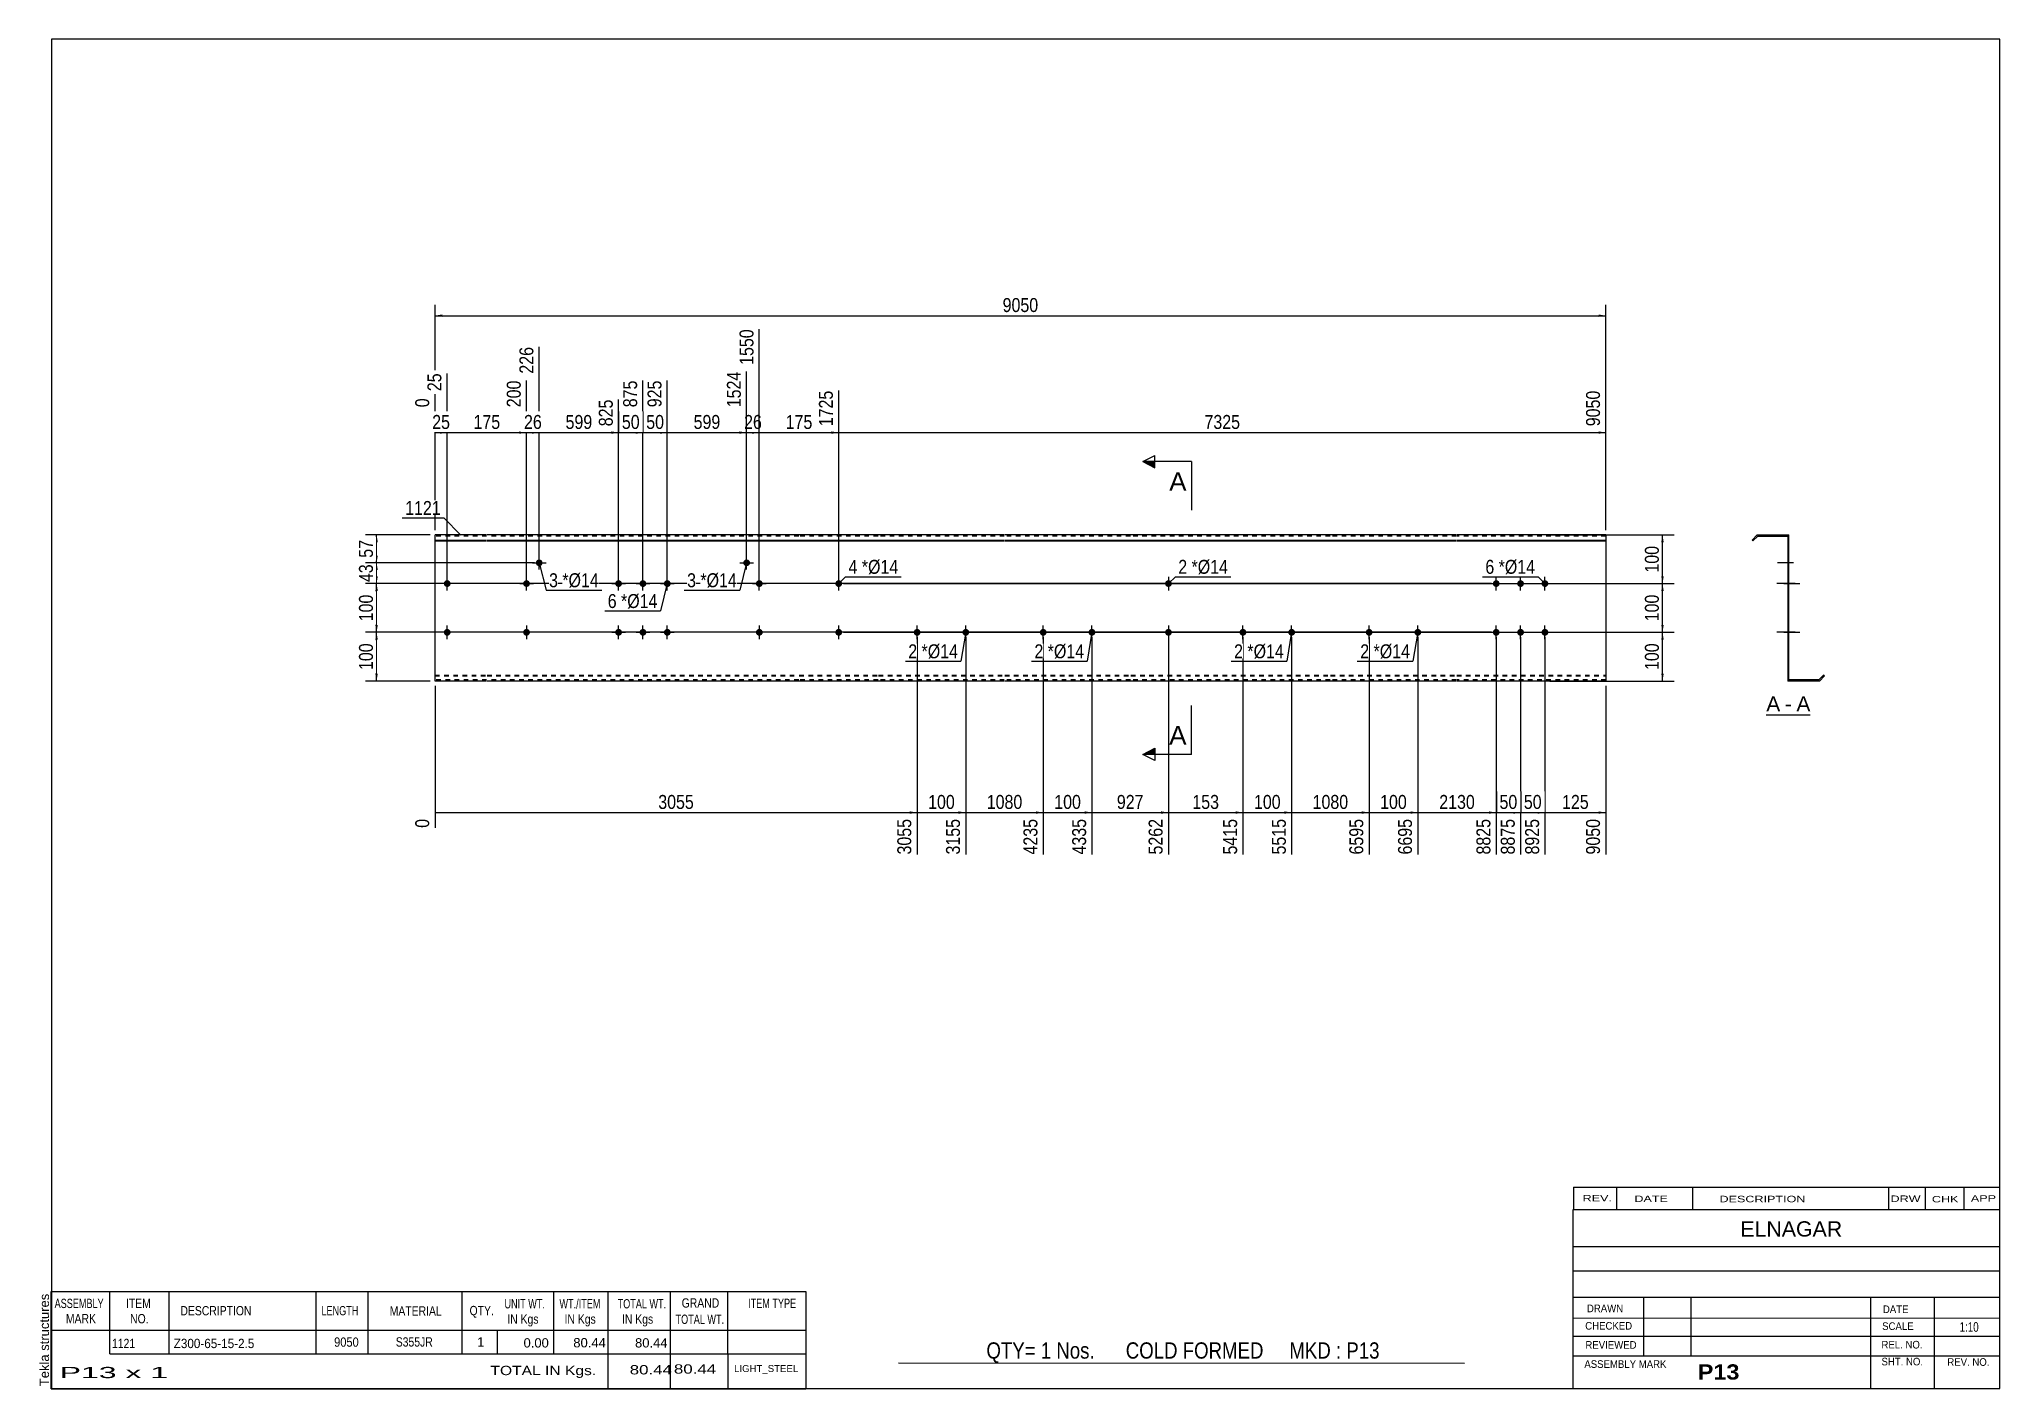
# Model space of a CAD drawing. Header units: millimetres. Extents: x -81 to 321, y -160 to 117.
import ezdxf

# ---------------------------------------------------------------- set-up
doc = ezdxf.new("R2010")
doc.units = ezdxf.units.MM
doc.linetypes.add('DXK_LINE_DOT1', pattern=[1.8814, 0.9407, -0.9407])
doc.styles.add('Arial', font='ARIAL.TTF', dxfattribs={"height": 0.2})
doc.styles.add('Arial Bold', font='ARIALBD.TTF', dxfattribs={"height": 0.2})
doc.styles.add('Arial Narrow', font='ARIALN.TTF', dxfattribs={"height": 0.2})

# ---------------------------------------------------------------- blocks, each defined once
blk = doc.blocks.new('Unknown-629085488-2020')
at = {"color": 5, "linetype": 'Continuous'}
for p, q in [((321.25, 116.75), (-78.75, 116.75)), ((-78.75, 116.75), (-78.75, -160.25)), ((321.25, -160.25), (321.25, 116.75)), ((-78.75, -160.25), (321.25, -160.25))]:
    blk.add_line(p, q, dxfattribs=at)
at = {"color": 174, "linetype": 'Continuous', "style": 'Arial'}
blk.add_text('Tekla structures', height=1.9102, rotation=90, dxfattribs=at).set_placement((-79.25, -159.75))
blk = doc.blocks.new('Unknown-629085488-12 - 1239')
at = {"color": 7, "linetype": 'Continuous'}
blk.add_line((273.32, -21.95), (282.35, -21.95), dxfattribs=at)
at = {"color": 0, "linetype": 'Continuous'}
blk.add_wipeout([(276.16, -21.2), (276.16, -18), (273.32, -18), (273.32, -21.2)], dxfattribs=at)
blk.add_wipeout([(278.55, -21.2), (278.55, -18), (277.12, -18), (277.12, -21.2)], dxfattribs=at)
at = {"color": 96, "linetype": 'Continuous', "style": 'Arial'}
blk.add_text('A', height=3.06, dxfattribs=at).set_placement((273.32, -21.2))
at = {"color": 0, "linetype": 'Continuous'}
blk.add_wipeout([(282.35, -21.2), (282.35, -18), (279.51, -18), (279.51, -21.2)], dxfattribs=at)
at = {"color": 96, "linetype": 'Continuous', "style": 'Arial'}
for s, p in [('-', (277.12, -21.2)), ('A', (279.51, -21.2))]:
    blk.add_text(s, height=3.06, dxfattribs=at).set_placement(p)
blk = doc.blocks.new('Bolt-629085488-1223 - 1203')
at = {"linetype": 'Continuous'}
blk.add_hatch(color=3, dxfattribs=at).paths.add_polyline_path([(19.49, -5, -1), (18.09, -5, -1)])
at = {"color": 3, "linetype": 'Continuous'}
for p, q in [((18.79, -3.6), (18.79, -6.4)), ((20.19, -5), (17.39, -5))]:
    blk.add_line(p, q, dxfattribs=at)
blk = doc.blocks.new('Part-629085488-1218 - 1203')
at = {"color": 2, "linetype": 'Continuous'}
for p, q in [((0, -15), (0, 15)), ((10.6, 15), (0, 15)), ((0, 13.94), (10.6, 13.94)), ((0, 13.76), (10.6, 13.76)), ((29.49, 15), (10.7, 15)), ((10.7, 13.94), (29.49, 13.94)), ((10.7, 13.76), (29.49, 13.76)), ((55.79, 15), (29.59, 15)), ((29.59, 13.94), (55.79, 13.94)), ((29.59, 13.76), (55.79, 13.76)), ((74.68, 15), (55.89, 15)), ((55.89, 13.94), (74.68, 13.94)), ((55.89, 13.76), (74.68, 13.76)), ((90.97, 15), (74.78, 15)), ((74.78, 13.94), (90.97, 13.94)), ((74.78, 13.76), (90.97, 13.76)), ((116.87, 15), (91.07, 15)), ((91.07, 13.94), (116.87, 13.94)), ((91.07, 13.76), (116.87, 13.76)), ((142.77, 15), (116.97, 15)), ((116.97, 13.94), (142.77, 13.94)), ((116.97, 13.76), (142.77, 13.76)), ((183.77, 15), (142.87, 15)), ((142.87, 13.94), (183.77, 13.94)), ((142.87, 13.76), (183.77, 13.76)), ((209.67, 15), (183.87, 15)), ((183.87, 13.94), (209.67, 13.94)), ((183.87, 13.76), (209.67, 13.76)), ((240.37, 15), (209.77, 15)), ((209.77, 13.94), (240.37, 13.94)), ((209.77, 13.76), (240.37, 13.76)), ((240.37, 15), (240.37, -15)), ((10.6, -15), (0, -15)), ((29.49, -15), (10.7, -15)), ((55.79, -15), (29.59, -15)), ((74.68, -15), (55.89, -15)), ((90.97, -15), (74.78, -15)), ((116.87, -15), (91.07, -15)), ((142.77, -15), (116.97, -15)), ((183.77, -15), (142.87, -15)), ((209.67, -15), (183.87, -15)), ((240.37, -15), (209.77, -15))]:
    blk.add_line(p, q, dxfattribs=at)
at = {"color": 7, "linetype": 'DXK_LINE_DOT1'}
for p, q in [((10.6, 14.75), (0, 14.75)), ((29.49, 14.75), (10.7, 14.75)), ((55.79, 14.75), (29.59, 14.75)), ((74.68, 14.75), (55.89, 14.75)), ((90.97, 14.75), (74.78, 14.75)), ((116.87, 14.75), (91.07, 14.75)), ((142.77, 14.75), (116.97, 14.75)), ((183.77, 14.75), (142.87, 14.75)), ((209.67, 14.75), (183.87, 14.75)), ((240.37, 14.75), (209.77, 14.75)), ((0, -13.76), (10.6, -13.76)), ((0, -13.94), (10.6, -13.94)), ((10.6, -14.75), (0, -14.75)), ((10.7, -13.76), (29.49, -13.76)), ((10.7, -13.94), (29.49, -13.94)), ((29.49, -14.75), (10.7, -14.75)), ((29.59, -13.76), (55.79, -13.76)), ((29.59, -13.94), (55.79, -13.94)), ((55.79, -14.75), (29.59, -14.75)), ((55.89, -13.76), (74.68, -13.76)), ((55.89, -13.94), (74.68, -13.94)), ((74.68, -14.75), (55.89, -14.75)), ((74.78, -13.76), (90.97, -13.76)), ((74.78, -13.94), (90.97, -13.94)), ((90.97, -14.75), (74.78, -14.75)), ((91.07, -13.76), (116.87, -13.76)), ((91.07, -13.94), (116.87, -13.94)), ((116.87, -14.75), (91.07, -14.75)), ((116.97, -13.76), (142.77, -13.76)), ((116.97, -13.94), (142.77, -13.94)), ((142.77, -14.75), (116.97, -14.75)), ((142.87, -13.76), (183.77, -13.76)), ((142.87, -13.94), (183.77, -13.94)), ((183.77, -14.75), (142.87, -14.75)), ((183.87, -13.76), (209.67, -13.76)), ((183.87, -13.94), (209.67, -13.94)), ((209.67, -14.75), (183.87, -14.75)), ((209.77, -13.76), (240.37, -13.76)), ((209.77, -13.94), (240.37, -13.94)), ((240.37, -14.75), (209.77, -14.75))]:
    blk.add_line(p, q, dxfattribs=at)
blk = doc.blocks.new('Bolt-629085488-1219 - 1203')
at = {"linetype": 'Continuous'}
for points in [[(217.17, 5, -1), (218.57, 5, -1)], [(222.17, 5, -1), (223.57, 5, -1)], [(227.17, 5, -1), (228.57, 5, -1)], [(217.17, -5, -1), (218.57, -5, -1)], [(222.17, -5, -1), (223.57, -5, -1)], [(227.17, -5, -1), (228.57, -5, -1)]]:
    blk.add_hatch(color=3, dxfattribs=at).paths.add_polyline_path(points)
at = {"color": 3, "linetype": 'Continuous'}
for p, q in [((216.47, 5), (219.27, 5)), ((217.87, 3.6), (217.87, 6.4)), ((221.47, 5), (224.27, 5)), ((222.87, 3.6), (222.87, 6.4)), ((226.47, 5), (229.27, 5)), ((227.87, 3.6), (227.87, 6.4)), ((217.87, -6.4), (217.87, -3.6)), ((222.87, -6.4), (222.87, -3.6)), ((227.87, -6.4), (227.87, -3.6)), ((216.47, -5), (219.27, -5)), ((221.47, -5), (224.27, -5)), ((226.47, -5), (229.27, -5))]:
    blk.add_line(p, q, dxfattribs=at)
blk = doc.blocks.new('Bolt-629085488-1220 - 1203')
at = {"linetype": 'Continuous'}
for points in [[(36.99, 5, -1), (38.39, 5, -1)], [(41.99, 5, -1), (43.39, 5, -1)], [(46.99, 5, -1), (48.39, 5, -1)], [(36.99, -5, -1), (38.39, -5, -1)], [(41.99, -5, -1), (43.39, -5, -1)], [(46.99, -5, -1), (48.39, -5, -1)]]:
    blk.add_hatch(color=3, dxfattribs=at).paths.add_polyline_path(points)
at = {"color": 3, "linetype": 'Continuous'}
for p, q in [((36.29, 5), (39.09, 5)), ((37.69, 3.6), (37.69, 6.4)), ((41.29, 5), (44.09, 5)), ((42.69, 3.6), (42.69, 6.4)), ((46.29, 5), (49.09, 5)), ((47.69, 3.6), (47.69, 6.4)), ((37.69, -6.4), (37.69, -3.6)), ((42.69, -6.4), (42.69, -3.6)), ((47.69, -6.4), (47.69, -3.6)), ((36.29, -5), (39.09, -5)), ((41.29, -5), (44.09, -5)), ((46.29, -5), (49.09, -5))]:
    blk.add_line(p, q, dxfattribs=at)
blk = doc.blocks.new('Bolt-629085488-1221 - 1203')
at = {"linetype": 'Continuous'}
blk.add_hatch(color=3, dxfattribs=at).paths.add_polyline_path([(20.69, 9.27, -1), (22.09, 9.27, -1)])
at = {"color": 3, "linetype": 'Continuous'}
for p, q in [((19.99, 9.27), (22.79, 9.27)), ((21.39, 7.87), (21.39, 10.67))]:
    blk.add_line(p, q, dxfattribs=at)
blk = doc.blocks.new('Bolt-629085488-1222 - 1203')
at = {"linetype": 'Continuous'}
blk.add_hatch(color=3, dxfattribs=at).paths.add_polyline_path([(63.28, 9.27, -1), (64.68, 9.27, -1)])
at = {"color": 3, "linetype": 'Continuous'}
for p, q in [((62.58, 9.27), (65.38, 9.27)), ((63.98, 7.87), (63.98, 10.67))]:
    blk.add_line(p, q, dxfattribs=at)
blk = doc.blocks.new('Bolt-629085488-1224 - 1203')
at = {"linetype": 'Continuous'}
blk.add_hatch(color=3, dxfattribs=at).paths.add_polyline_path([(18.09, 5, -1), (19.49, 5, -1)])
at = {"color": 3, "linetype": 'Continuous'}
for p, q in [((17.39, 5), (20.19, 5)), ((18.79, 3.6), (18.79, 6.4))]:
    blk.add_line(p, q, dxfattribs=at)
blk = doc.blocks.new('Bolt-629085488-1225 - 1203')
at = {"linetype": 'Continuous'}
for points in [[(98.97, -4.3, -1), (98.97, -5.7, -1)], [(108.97, -4.3, -1), (108.97, -5.7, -1)]]:
    blk.add_hatch(color=3, dxfattribs=at).paths.add_polyline_path(points)
at = {"color": 3, "linetype": 'Continuous'}
for p, q in [((98.97, -6.4), (98.97, -3.6)), ((108.97, -6.4), (108.97, -3.6)), ((97.57, -5), (100.37, -5)), ((107.57, -5), (110.37, -5))]:
    blk.add_line(p, q, dxfattribs=at)
blk = doc.blocks.new('Bolt-629085488-1226 - 1203')
at = {"linetype": 'Continuous'}
for points in [[(124.87, -4.3, -1), (124.87, -5.7, -1)], [(134.87, -4.3, -1), (134.87, -5.7, -1)]]:
    blk.add_hatch(color=3, dxfattribs=at).paths.add_polyline_path(points)
at = {"color": 3, "linetype": 'Continuous'}
for p, q in [((124.87, -6.4), (124.87, -3.6)), ((134.87, -6.4), (134.87, -3.6)), ((123.47, -5), (126.27, -5)), ((133.47, -5), (136.27, -5))]:
    blk.add_line(p, q, dxfattribs=at)
blk = doc.blocks.new('Bolt-629085488-1227 - 1203')
at = {"linetype": 'Continuous'}
for points in [[(165.87, -4.3, -1), (165.87, -5.7, -1)], [(175.87, -4.3, -1), (175.87, -5.7, -1)]]:
    blk.add_hatch(color=3, dxfattribs=at).paths.add_polyline_path(points)
at = {"color": 3, "linetype": 'Continuous'}
for p, q in [((165.87, -6.4), (165.87, -3.6)), ((175.87, -6.4), (175.87, -3.6)), ((164.47, -5), (167.27, -5)), ((174.47, -5), (177.27, -5))]:
    blk.add_line(p, q, dxfattribs=at)
blk = doc.blocks.new('Bolt-629085488-1228 - 1203')
at = {"linetype": 'Continuous'}
for points in [[(191.77, -4.3, -1), (191.77, -5.7, -1)], [(201.77, -4.3, -1), (201.77, -5.7, -1)]]:
    blk.add_hatch(color=3, dxfattribs=at).paths.add_polyline_path(points)
at = {"color": 3, "linetype": 'Continuous'}
for p, q in [((191.77, -6.4), (191.77, -3.6)), ((201.77, -6.4), (201.77, -3.6)), ((190.37, -5), (193.17, -5)), ((200.37, -5), (203.17, -5))]:
    blk.add_line(p, q, dxfattribs=at)
blk = doc.blocks.new('Bolt-629085488-1229 - 1203')
at = {"linetype": 'Continuous'}
blk.add_hatch(color=3, dxfattribs=at).paths.add_polyline_path([(65.88, 5, -1), (67.28, 5, -1)])
at = {"color": 3, "linetype": 'Continuous'}
for p, q in [((65.18, 5), (67.98, 5)), ((66.58, 3.6), (66.58, 6.4))]:
    blk.add_line(p, q, dxfattribs=at)
blk = doc.blocks.new('Bolt-629085488-1230 - 1203')
at = {"linetype": 'Continuous'}
blk.add_hatch(color=3, dxfattribs=at).paths.add_polyline_path([(67.28, -5, -1), (65.88, -5, -1)])
at = {"color": 3, "linetype": 'Continuous'}
for p, q in [((66.58, -3.6), (66.58, -6.4)), ((67.98, -5), (65.18, -5))]:
    blk.add_line(p, q, dxfattribs=at)
blk = doc.blocks.new('Bolt-629085488-1231 - 1203')
at = {"linetype": 'Continuous'}
for points in [[(1.8, 5, -1), (3.2, 5, -1)], [(82.18, 5, -1), (83.58, 5, -1)]]:
    blk.add_hatch(color=3, dxfattribs=at).paths.add_polyline_path(points)
at = {"color": 3, "linetype": 'Continuous'}
for p, q in [((3.9, 5), (1.1, 5)), ((2.5, 3.6), (2.5, 6.4)), ((84.28, 5), (81.48, 5)), ((82.88, 3.6), (82.88, 6.4))]:
    blk.add_line(p, q, dxfattribs=at)
blk = doc.blocks.new('Bolt-629085488-1232 - 1203')
at = {"linetype": 'Continuous'}
for points in [[(1.8, -5, -1), (3.2, -5, -1)], [(82.18, -5, -1), (83.58, -5, -1)]]:
    blk.add_hatch(color=3, dxfattribs=at).paths.add_polyline_path(points)
at = {"color": 3, "linetype": 'Continuous'}
for p, q in [((2.5, -6.4), (2.5, -3.6)), ((82.88, -6.4), (82.88, -3.6)), ((3.9, -5), (1.1, -5)), ((84.28, -5), (81.48, -5))]:
    blk.add_line(p, q, dxfattribs=at)
blk = doc.blocks.new('Bolt-629085488-1233 - 1203')
at = {"linetype": 'Continuous'}
for points in [[(151.27, 5, -1), (149.87, 5, -1)], [(151.27, -5, -1), (149.87, -5, -1)]]:
    blk.add_hatch(color=3, dxfattribs=at).paths.add_polyline_path(points)
at = {"color": 3, "linetype": 'Continuous'}
for p, q in [((151.97, 5), (149.17, 5)), ((150.57, 6.4), (150.57, 3.6)), ((150.57, -3.6), (150.57, -6.4)), ((151.97, -5), (149.17, -5))]:
    blk.add_line(p, q, dxfattribs=at)
blk = doc.blocks.new('Part-629085488-1241 - 1239')
at = {"color": 2, "linetype": 'Continuous'}
for p, q in [((271.46, 15), (270.4, 13.94)), ((270.4, 13.94), (270.58, 13.76)), ((270.58, 13.76), (271.56, 14.75)), ((271.46, 15), (277.96, 15)), ((271.56, 14.75), (277.71, 14.75)), ((277.71, 14.75), (277.71, -15)), ((277.96, -14.75), (277.96, 15)), ((284.21, -15), (277.71, -15)), ((284.11, -14.75), (277.96, -14.75)), ((285.09, -13.76), (284.11, -14.75)), ((284.21, -15), (285.27, -13.94)), ((285.27, -13.94), (285.09, -13.76))]:
    blk.add_line(p, q, dxfattribs=at)
blk = doc.blocks.new('Bolt-629085488-1242 - 1239')
at = {"linetype": 'Continuous'}
for points in [[(277.71, 5.7), (277.71, 4.3), (277.96, 4.3), (277.96, 5.7)], [(277.71, 5.7), (277.71, 4.3), (277.96, 4.3), (277.96, 5.7)], [(277.71, 5.7), (277.71, 4.3), (277.96, 4.3), (277.96, 5.7)], [(277.71, -4.3), (277.71, -5.7), (277.96, -5.7), (277.96, -4.3)], [(277.71, -4.3), (277.71, -5.7), (277.96, -5.7), (277.96, -4.3)], [(277.71, -4.3), (277.71, -5.7), (277.96, -5.7), (277.96, -4.3)]]:
    blk.add_hatch(color=3, dxfattribs=at).paths.add_polyline_path(points)
at = {"color": 3, "linetype": 'Continuous'}
for p, q in [((279.26, 5), (275.46, 5)), ((279.26, 5), (275.46, 5)), ((279.26, 5), (275.46, 5)), ((277.96, 5.7), (277.71, 5.7)), ((277.96, 5.7), (277.71, 5.7)), ((277.96, 5.7), (277.71, 5.7)), ((277.96, 4.3), (277.71, 4.3)), ((277.96, 4.3), (277.71, 4.3)), ((277.96, 4.3), (277.71, 4.3)), ((279.26, -5), (275.46, -5)), ((279.26, -5), (275.46, -5)), ((279.26, -5), (275.46, -5)), ((277.96, -4.3), (277.71, -4.3)), ((277.96, -4.3), (277.71, -4.3)), ((277.96, -4.3), (277.71, -4.3)), ((277.96, -5.7), (277.71, -5.7)), ((277.96, -5.7), (277.71, -5.7)), ((277.96, -5.7), (277.71, -5.7))]:
    blk.add_line(p, q, dxfattribs=at)
blk = doc.blocks.new('Bolt-629085488-1243 - 1239')
at = {"linetype": 'Continuous'}
for points in [[(277.71, 5.7), (277.71, 4.3), (277.96, 4.3), (277.96, 5.7)], [(277.71, 5.7), (277.71, 4.3), (277.96, 4.3), (277.96, 5.7)], [(277.71, 5.7), (277.71, 4.3), (277.96, 4.3), (277.96, 5.7)], [(277.71, -4.3), (277.71, -5.7), (277.96, -5.7), (277.96, -4.3)], [(277.71, -4.3), (277.71, -5.7), (277.96, -5.7), (277.96, -4.3)], [(277.71, -4.3), (277.71, -5.7), (277.96, -5.7), (277.96, -4.3)]]:
    blk.add_hatch(color=3, dxfattribs=at).paths.add_polyline_path(points)
at = {"color": 3, "linetype": 'Continuous'}
for p, q in [((279.26, 5), (275.46, 5)), ((279.26, 5), (275.46, 5)), ((279.26, 5), (275.46, 5)), ((277.96, 5.7), (277.71, 5.7)), ((277.96, 5.7), (277.71, 5.7)), ((277.96, 5.7), (277.71, 5.7)), ((277.96, 4.3), (277.71, 4.3)), ((277.96, 4.3), (277.71, 4.3)), ((277.96, 4.3), (277.71, 4.3)), ((279.26, -5), (275.46, -5)), ((279.26, -5), (275.46, -5)), ((279.26, -5), (275.46, -5)), ((277.96, -4.3), (277.71, -4.3)), ((277.96, -4.3), (277.71, -4.3)), ((277.96, -4.3), (277.71, -4.3)), ((277.96, -5.7), (277.71, -5.7)), ((277.96, -5.7), (277.71, -5.7)), ((277.96, -5.7), (277.71, -5.7))]:
    blk.add_line(p, q, dxfattribs=at)
blk = doc.blocks.new('Bolt-629085488-1244 - 1239')
at = {"linetype": 'Continuous'}
blk.add_hatch(color=3, dxfattribs=at).paths.add_polyline_path([(277.71, 9.97), (277.71, 8.57), (277.96, 8.57), (277.96, 9.97)])
at = {"color": 3, "linetype": 'Continuous'}
for p, q in [((278.91, 9.27), (275.61, 9.27)), ((277.96, 9.97), (277.71, 9.97)), ((277.96, 8.57), (277.71, 8.57))]:
    blk.add_line(p, q, dxfattribs=at)
blk = doc.blocks.new('Bolt-629085488-1245 - 1239')
at = {"linetype": 'Continuous'}
blk.add_hatch(color=3, dxfattribs=at).paths.add_polyline_path([(277.71, 9.97), (277.71, 8.57), (277.96, 8.57), (277.96, 9.97)])
at = {"color": 3, "linetype": 'Continuous'}
for p, q in [((278.91, 9.27), (275.61, 9.27)), ((277.96, 9.97), (277.71, 9.97)), ((277.96, 8.57), (277.71, 8.57))]:
    blk.add_line(p, q, dxfattribs=at)
blk = doc.blocks.new('Bolt-629085488-1246 - 1239')
at = {"linetype": 'Continuous'}
blk.add_hatch(color=3, dxfattribs=at).paths.add_polyline_path([(277.96, -5.7), (277.96, -4.3), (277.71, -4.3), (277.71, -5.7)])
at = {"color": 3, "linetype": 'Continuous'}
for p, q in [((277.96, -4.3), (277.71, -4.3)), ((278.76, -5), (277.71, -5)), ((277.96, -5.7), (277.71, -5.7))]:
    blk.add_line(p, q, dxfattribs=at)
blk = doc.blocks.new('Bolt-629085488-1247 - 1239')
at = {"linetype": 'Continuous'}
blk.add_hatch(color=3, dxfattribs=at).paths.add_polyline_path([(277.71, 5.7), (277.71, 4.3), (277.96, 4.3), (277.96, 5.7)])
at = {"color": 3, "linetype": 'Continuous'}
for p, q in [((278.91, 5), (275.61, 5)), ((277.96, 5.7), (277.71, 5.7)), ((277.96, 4.3), (277.71, 4.3))]:
    blk.add_line(p, q, dxfattribs=at)
blk = doc.blocks.new('Bolt-629085488-1248 - 1239')
at = {"linetype": 'Continuous'}
blk.add_hatch(color=3, dxfattribs=at).paths.add_polyline_path([(277.96, -5.7), (277.96, -4.3), (277.71, -4.3), (277.71, -5.7)])
blk.add_hatch(color=3, dxfattribs=at).paths.add_polyline_path([(277.96, -5.7), (277.96, -4.3), (277.71, -4.3), (277.71, -5.7)])
at = {"color": 3, "linetype": 'Continuous'}
for p, q in [((276.96, -5), (279.71, -5)), ((276.96, -5), (279.71, -5)), ((277.71, -4.3), (277.96, -4.3)), ((277.71, -4.3), (277.96, -4.3)), ((277.71, -5.7), (277.96, -5.7)), ((277.71, -5.7), (277.96, -5.7))]:
    blk.add_line(p, q, dxfattribs=at)
blk = doc.blocks.new('Bolt-629085488-1249 - 1239')
at = {"linetype": 'Continuous'}
blk.add_hatch(color=3, dxfattribs=at).paths.add_polyline_path([(277.96, -5.7), (277.96, -4.3), (277.71, -4.3), (277.71, -5.7)])
blk.add_hatch(color=3, dxfattribs=at).paths.add_polyline_path([(277.96, -5.7), (277.96, -4.3), (277.71, -4.3), (277.71, -5.7)])
at = {"color": 3, "linetype": 'Continuous'}
for p, q in [((276.96, -5), (279.71, -5)), ((276.96, -5), (279.71, -5)), ((277.71, -4.3), (277.96, -4.3)), ((277.71, -4.3), (277.96, -4.3)), ((277.71, -5.7), (277.96, -5.7)), ((277.71, -5.7), (277.96, -5.7))]:
    blk.add_line(p, q, dxfattribs=at)
blk = doc.blocks.new('Bolt-629085488-1250 - 1239')
at = {"linetype": 'Continuous'}
blk.add_hatch(color=3, dxfattribs=at).paths.add_polyline_path([(277.96, -5.7), (277.96, -4.3), (277.71, -4.3), (277.71, -5.7)])
blk.add_hatch(color=3, dxfattribs=at).paths.add_polyline_path([(277.96, -5.7), (277.96, -4.3), (277.71, -4.3), (277.71, -5.7)])
at = {"color": 3, "linetype": 'Continuous'}
for p, q in [((276.96, -5), (279.71, -5)), ((276.96, -5), (279.71, -5)), ((277.71, -4.3), (277.96, -4.3)), ((277.71, -4.3), (277.96, -4.3)), ((277.71, -5.7), (277.96, -5.7)), ((277.71, -5.7), (277.96, -5.7))]:
    blk.add_line(p, q, dxfattribs=at)
blk = doc.blocks.new('Bolt-629085488-1251 - 1239')
at = {"linetype": 'Continuous'}
blk.add_hatch(color=3, dxfattribs=at).paths.add_polyline_path([(277.96, -5.7), (277.96, -4.3), (277.71, -4.3), (277.71, -5.7)])
blk.add_hatch(color=3, dxfattribs=at).paths.add_polyline_path([(277.96, -5.7), (277.96, -4.3), (277.71, -4.3), (277.71, -5.7)])
at = {"color": 3, "linetype": 'Continuous'}
for p, q in [((276.96, -5), (279.71, -5)), ((276.96, -5), (279.71, -5)), ((277.71, -4.3), (277.96, -4.3)), ((277.71, -4.3), (277.96, -4.3)), ((277.71, -5.7), (277.96, -5.7)), ((277.71, -5.7), (277.96, -5.7))]:
    blk.add_line(p, q, dxfattribs=at)
blk = doc.blocks.new('Bolt-629085488-1252 - 1239')
at = {"linetype": 'Continuous'}
blk.add_hatch(color=3, dxfattribs=at).paths.add_polyline_path([(277.71, 5.7), (277.71, 4.3), (277.96, 4.3), (277.96, 5.7)])
at = {"color": 3, "linetype": 'Continuous'}
for p, q in [((278.91, 5), (275.61, 5)), ((277.96, 5.7), (277.71, 5.7)), ((277.96, 4.3), (277.71, 4.3))]:
    blk.add_line(p, q, dxfattribs=at)
blk = doc.blocks.new('Bolt-629085488-1253 - 1239')
at = {"linetype": 'Continuous'}
blk.add_hatch(color=3, dxfattribs=at).paths.add_polyline_path([(277.96, -5.7), (277.96, -4.3), (277.71, -4.3), (277.71, -5.7)])
at = {"color": 3, "linetype": 'Continuous'}
for p, q in [((277.96, -4.3), (277.71, -4.3)), ((278.76, -5), (277.71, -5)), ((277.96, -5.7), (277.71, -5.7))]:
    blk.add_line(p, q, dxfattribs=at)
blk = doc.blocks.new('Bolt-629085488-1254 - 1239')
at = {"linetype": 'Continuous'}
blk.add_hatch(color=3, dxfattribs=at).paths.add_polyline_path([(277.71, 5.7), (277.71, 4.3), (277.96, 4.3), (277.96, 5.7)])
blk.add_hatch(color=3, dxfattribs=at).paths.add_polyline_path([(277.71, 5.7), (277.71, 4.3), (277.96, 4.3), (277.96, 5.7)])
at = {"color": 3, "linetype": 'Continuous'}
for p, q in [((276.91, 5), (280.21, 5)), ((276.91, 5), (280.21, 5)), ((277.71, 5.7), (277.96, 5.7)), ((277.71, 5.7), (277.96, 5.7)), ((277.71, 4.3), (277.96, 4.3)), ((277.71, 4.3), (277.96, 4.3))]:
    blk.add_line(p, q, dxfattribs=at)
blk = doc.blocks.new('Bolt-629085488-1255 - 1239')
at = {"linetype": 'Continuous'}
blk.add_hatch(color=3, dxfattribs=at).paths.add_polyline_path([(277.71, -4.3), (277.71, -5.7), (277.96, -5.7), (277.96, -4.3)])
blk.add_hatch(color=3, dxfattribs=at).paths.add_polyline_path([(277.71, -4.3), (277.71, -5.7), (277.96, -5.7), (277.96, -4.3)])
at = {"color": 3, "linetype": 'Continuous'}
for p, q in [((276.91, -5), (280.21, -5)), ((276.91, -5), (280.21, -5)), ((277.71, -4.3), (277.96, -4.3)), ((277.71, -4.3), (277.96, -4.3)), ((277.71, -5.7), (277.96, -5.7)), ((277.71, -5.7), (277.96, -5.7))]:
    blk.add_line(p, q, dxfattribs=at)
blk = doc.blocks.new('Bolt-629085488-1256 - 1239')
at = {"linetype": 'Continuous'}
for points in [[(277.96, 4.3), (277.96, 5.7), (277.71, 5.7), (277.71, 4.3)], [(277.96, -5.7), (277.96, -4.3), (277.71, -4.3), (277.71, -5.7)]]:
    blk.add_hatch(color=3, dxfattribs=at).paths.add_polyline_path(points)
at = {"color": 3, "linetype": 'Continuous'}
for p, q in [((277.96, 5), (275.71, 5)), ((277.96, 5.7), (277.71, 5.7)), ((277.96, 4.3), (277.71, 4.3)), ((277.96, -5), (275.71, -5)), ((277.96, -4.3), (277.71, -4.3)), ((277.96, -5.7), (277.71, -5.7))]:
    blk.add_line(p, q, dxfattribs=at)
blk = doc.blocks.new('StraightDimension-629085488-1328 - 1203')
at = {"linetype": 'Continuous'}
blk.add_hatch(color=7, dxfattribs=at).paths.add_polyline_path([(65.08, 36.25), (66.58, 36), (65.08, 35.75)])
at = {"color": 7, "linetype": 'Continuous'}
for p, q in [((66.58, 6), (66.58, 57.21)), ((63.98, 10.27), (63.98, 48.51)), ((63.98, 36), (66.58, 36))]:
    blk.add_line(p, q, dxfattribs=at)
at = {"color": 0, "linetype": 'Continuous'}
blk.add_wipeout([(65.98, 57.81), (61.78, 57.81), (61.78, 49.3), (65.98, 49.3)], dxfattribs=at)
at = {"color": 0}
blk.add_wipeout([(67.71, 36.15), (67.71, 40.35), (62.85, 40.35), (62.85, 36.15)], dxfattribs=at)
at = {"color": 3, "linetype": 'Continuous', "style": 'Arial Narrow'}
blk.add_text('1550', height=2.863, rotation=90.0002, dxfattribs=at).set_placement((65.38, 49.9))
at = {"color": 3, "style": 'Arial Narrow'}
blk.add_text('26', height=2.863, dxfattribs=at).set_placement((63.45, 36.75))
blk = doc.blocks.new('StraightDimension-629085488-1279 - 1203')
at = {"linetype": 'Continuous'}
blk.add_hatch(color=7, dxfattribs=at).paths.add_polyline_path([(174.37, -41.75), (175.87, -42), (174.37, -42.25)])
at = {"color": 7, "linetype": 'Continuous'}
for p, q in [((165.87, -6), (165.87, -50.61)), ((175.87, -6), (175.87, -50.61)), ((165.87, -42), (175.87, -42))]:
    blk.add_line(p, q, dxfattribs=at)
at = {"color": 0}
blk.add_wipeout([(174.22, -41.85), (174.22, -37.65), (167.53, -37.65), (167.53, -41.85)], dxfattribs=at)
at = {"color": 0, "linetype": 'Continuous'}
blk.add_wipeout([(175.27, -42.7), (171.07, -42.7), (171.07, -51.21), (175.27, -51.21)], dxfattribs=at)
at = {"color": 3, "style": 'Arial Narrow'}
blk.add_text('100', height=2.863, dxfattribs=at).set_placement((168.13, -41.25))
at = {"color": 3, "linetype": 'Continuous', "style": 'Arial Narrow'}
blk.add_text('5515', height=2.863, rotation=90.0002, dxfattribs=at).set_placement((174.67, -50.61))
blk = doc.blocks.new('StraightDimension-629085488-1284 - 1203')
at = {"linetype": 'Continuous'}
blk.add_hatch(color=7, dxfattribs=at).paths.add_polyline_path([(107.47, -41.75), (108.97, -42), (107.47, -42.25)])
at = {"color": 7, "linetype": 'Continuous'}
for p, q in [((98.97, -6), (98.97, -50.61)), ((108.97, -6), (108.97, -50.61)), ((98.97, -42), (108.97, -42))]:
    blk.add_line(p, q, dxfattribs=at)
at = {"color": 0}
blk.add_wipeout([(107.32, -41.85), (107.32, -37.65), (100.63, -37.65), (100.63, -41.85)], dxfattribs=at)
at = {"color": 0, "linetype": 'Continuous'}
blk.add_wipeout([(108.37, -42.7), (104.17, -42.7), (104.17, -51.21), (108.37, -51.21)], dxfattribs=at)
at = {"color": 3, "style": 'Arial Narrow'}
blk.add_text('100', height=2.863, dxfattribs=at).set_placement((101.23, -41.25))
at = {"color": 3, "linetype": 'Continuous', "style": 'Arial Narrow'}
blk.add_text('3155', height=2.863, rotation=90.0002, dxfattribs=at).set_placement((107.77, -50.61))
blk = doc.blocks.new('StraightDimension-629085488-1283 - 1203')
at = {"linetype": 'Continuous'}
blk.add_hatch(color=7, dxfattribs=at).paths.add_polyline_path([(123.37, -41.75), (124.87, -42), (123.37, -42.25)])
at = {"color": 7, "linetype": 'Continuous'}
for p, q in [((108.97, -6), (108.97, -50.61)), ((124.87, -6), (124.87, -50.61)), ((108.97, -42), (124.87, -42))]:
    blk.add_line(p, q, dxfattribs=at)
at = {"color": 0}
blk.add_wipeout([(121.18, -41.85), (121.18, -37.65), (112.67, -37.65), (112.67, -41.85)], dxfattribs=at)
at = {"color": 0, "linetype": 'Continuous'}
blk.add_wipeout([(124.27, -42.7), (120.07, -42.7), (120.07, -51.21), (124.27, -51.21)], dxfattribs=at)
at = {"color": 3, "style": 'Arial Narrow'}
blk.add_text('1080', height=2.863, dxfattribs=at).set_placement((113.27, -41.25))
at = {"color": 3, "linetype": 'Continuous', "style": 'Arial Narrow'}
blk.add_text('4235', height=2.863, rotation=90.0002, dxfattribs=at).set_placement((123.67, -50.61))
blk = doc.blocks.new('StraightDimension-629085488-1282 - 1203')
at = {"linetype": 'Continuous'}
blk.add_hatch(color=7, dxfattribs=at).paths.add_polyline_path([(133.37, -41.75), (134.87, -42), (133.37, -42.25)])
at = {"color": 7, "linetype": 'Continuous'}
for p, q in [((124.87, -6), (124.87, -50.61)), ((134.87, -6), (134.87, -50.61)), ((124.87, -42), (134.87, -42))]:
    blk.add_line(p, q, dxfattribs=at)
at = {"color": 0}
blk.add_wipeout([(133.22, -41.85), (133.22, -37.65), (126.53, -37.65), (126.53, -41.85)], dxfattribs=at)
at = {"color": 0, "linetype": 'Continuous'}
blk.add_wipeout([(134.27, -42.7), (130.07, -42.7), (130.07, -51.21), (134.27, -51.21)], dxfattribs=at)
at = {"color": 3, "style": 'Arial Narrow'}
blk.add_text('100', height=2.863, dxfattribs=at).set_placement((127.13, -41.25))
at = {"color": 3, "linetype": 'Continuous', "style": 'Arial Narrow'}
blk.add_text('4335', height=2.863, rotation=90.0002, dxfattribs=at).set_placement((133.67, -50.61))
blk = doc.blocks.new('StraightDimension-629085488-1280 - 1203')
at = {"linetype": 'Continuous'}
blk.add_hatch(color=7, dxfattribs=at).paths.add_polyline_path([(164.37, -41.75), (165.87, -42), (164.37, -42.25)])
at = {"color": 7, "linetype": 'Continuous'}
for p, q in [((150.57, -6), (150.57, -50.61)), ((165.87, -6), (165.87, -50.61)), ((150.57, -42), (165.87, -42))]:
    blk.add_line(p, q, dxfattribs=at)
at = {"color": 0}
blk.add_wipeout([(161.57, -41.85), (161.57, -37.65), (154.88, -37.65), (154.88, -41.85)], dxfattribs=at)
at = {"color": 0, "linetype": 'Continuous'}
blk.add_wipeout([(165.27, -42.7), (161.07, -42.7), (161.07, -51.21), (165.27, -51.21)], dxfattribs=at)
at = {"color": 3, "style": 'Arial Narrow'}
blk.add_text('153', height=2.863, dxfattribs=at).set_placement((155.48, -41.25))
at = {"color": 3, "linetype": 'Continuous', "style": 'Arial Narrow'}
blk.add_text('5415', height=2.863, rotation=90.0002, dxfattribs=at).set_placement((164.67, -50.61))
blk = doc.blocks.new('StraightDimension-629085488-1375 - 1203')
at = {"linetype": 'Continuous'}
for points in [[(-12.25, 7.77), (-12, 9.27), (-11.75, 7.77)], [(-11.75, 6.5), (-12, 5), (-12.25, 6.5)]]:
    blk.add_hatch(color=7, dxfattribs=at).paths.add_polyline_path(points)
at = {"color": 7, "linetype": 'Continuous'}
for p, q in [((20.39, 9.27), (-14.25, 9.27)), ((-12, 5), (-12, 9.27)), ((216.87, 5), (-14.25, 5))]:
    blk.add_line(p, q, dxfattribs=at)
at = {"color": 0}
blk.add_wipeout([(-12.15, 9.56), (-16.35, 9.56), (-16.35, 4.71), (-12.15, 4.71)], dxfattribs=at)
at = {"color": 3, "style": 'Arial Narrow'}
blk.add_text('43', height=2.863, rotation=90.0002, dxfattribs=at).set_placement((-12.75, 5.31))
blk = doc.blocks.new('StraightDimension-629085488-1418 - 1203')
at = {"linetype": 'Continuous'}
for points in [[(1.5, 59.75), (0, 60), (1.5, 60.25)], [(238.87, 60.25), (240.37, 60), (238.87, 59.75)]]:
    blk.add_hatch(color=7, dxfattribs=at).paths.add_polyline_path(points)
at = {"color": 7, "linetype": 'Continuous'}
for p, q in [((0, 16), (0, 62.25)), ((240.37, 16), (240.37, 62.25)), ((0, 60), (240.37, 60))]:
    blk.add_line(p, q, dxfattribs=at)
at = {"color": 0}
blk.add_wipeout([(124.44, 60.15), (124.44, 64.35), (115.93, 64.35), (115.93, 60.15)], dxfattribs=at)
at = {"color": 3, "style": 'Arial Narrow'}
blk.add_text('9050', height=2.863, dxfattribs=at).set_placement((116.53, 60.75))
blk = doc.blocks.new('StraightDimension-629085488-1376 - 1203')
at = {"linetype": 'Continuous'}
for points in [[(-12.25, 3.5), (-12, 5), (-11.75, 3.5)], [(-11.75, -3.5), (-12, -5), (-12.25, -3.5)]]:
    blk.add_hatch(color=7, dxfattribs=at).paths.add_polyline_path(points)
at = {"color": 7, "linetype": 'Continuous'}
for p, q in [((216.87, 5), (-14.25, 5)), ((-12, -5), (-12, 5)), ((216.87, -5), (-14.25, -5))]:
    blk.add_line(p, q, dxfattribs=at)
at = {"color": 0}
blk.add_wipeout([(-12.15, 3.34), (-16.35, 3.34), (-16.35, -3.34), (-12.15, -3.34)], dxfattribs=at)
at = {"color": 3, "style": 'Arial Narrow'}
blk.add_text('100', height=2.863, rotation=90.0002, dxfattribs=at).set_placement((-12.75, -2.74))
blk = doc.blocks.new('StraightDimension-629085488-1326 - 1203')
at = {"linetype": 'Continuous'}
blk.add_hatch(color=7, dxfattribs=at).paths.add_polyline_path([(238.87, 36.25), (240.37, 36), (238.87, 35.75)])
at = {"color": 7, "linetype": 'Continuous'}
for p, q in [((82.88, 6), (82.88, 44.61)), ((240.37, 16), (240.37, 44.61)), ((82.88, 36), (240.37, 36))]:
    blk.add_line(p, q, dxfattribs=at)
at = {"color": 0, "linetype": 'Continuous'}
blk.add_wipeout([(239.77, 45.21), (235.57, 45.21), (235.57, 36.7), (239.77, 36.7)], dxfattribs=at)
at = {"color": 0}
blk.add_wipeout([(165.88, 36.15), (165.88, 40.35), (157.37, 40.35), (157.37, 36.15)], dxfattribs=at)
at = {"color": 3, "linetype": 'Continuous', "style": 'Arial Narrow'}
blk.add_text('9050', height=2.863, rotation=90.0002, dxfattribs=at).set_placement((239.17, 37.3))
at = {"color": 3, "style": 'Arial Narrow'}
blk.add_text('7325', height=2.863, dxfattribs=at).set_placement((157.97, 36.75))
blk = doc.blocks.new('StraightDimension-629085488-1327 - 1203')
at = {"linetype": 'Continuous'}
blk.add_hatch(color=7, dxfattribs=at).paths.add_polyline_path([(81.38, 36.25), (82.88, 36), (81.38, 35.75)])
at = {"color": 7, "linetype": 'Continuous'}
for p, q in [((66.58, 6), (66.58, 57.21)), ((82.88, 6), (82.88, 44.61)), ((66.58, 36), (82.88, 36))]:
    blk.add_line(p, q, dxfattribs=at)
at = {"color": 0}
blk.add_wipeout([(78.07, 36.15), (78.07, 40.35), (71.39, 40.35), (71.39, 36.15)], dxfattribs=at)
at = {"color": 0, "linetype": 'Continuous'}
blk.add_wipeout([(82.28, 45.21), (78.08, 45.21), (78.08, 36.7), (82.28, 36.7)], dxfattribs=at)
at = {"color": 3, "linetype": 'Continuous', "style": 'Arial Narrow'}
blk.add_text('1725', height=2.863, rotation=90.0002, dxfattribs=at).set_placement((81.68, 37.3))
at = {"color": 3, "style": 'Arial Narrow'}
blk.add_text('175', height=2.863, dxfattribs=at).set_placement((71.99, 36.75))
blk = doc.blocks.new('StraightDimension-629085488-1394 - 1203')
at = {"linetype": 'Continuous'}
for points in [[(251.75, 13.5), (252, 15), (252.25, 13.5)], [(252.25, 6.5), (252, 5), (251.75, 6.5)]]:
    blk.add_hatch(color=7, dxfattribs=at).paths.add_polyline_path(points)
at = {"color": 7, "linetype": 'Continuous'}
for p, q in [((228.87, 15), (254.4, 15)), ((252, 5), (252, 15)), ((83.88, 5), (254.4, 5))]:
    blk.add_line(p, q, dxfattribs=at)
at = {"color": 0}
blk.add_wipeout([(251.85, 13.34), (247.65, 13.34), (247.65, 6.66), (251.85, 6.66)], dxfattribs=at)
at = {"color": 3, "style": 'Arial Narrow'}
blk.add_text('100', height=2.863, rotation=90.0002, dxfattribs=at).set_placement((251.25, 7.26))
blk = doc.blocks.new('StraightDimension-629085488-1330 - 1203')
at = {"linetype": 'Continuous'}
blk.add_hatch(color=7, dxfattribs=at).paths.add_polyline_path([(46.19, 36.25), (47.69, 36), (46.19, 35.75)])
at = {"color": 7, "linetype": 'Continuous'}
for p, q in [((42.69, 6), (42.69, 46.68)), ((47.69, 6), (47.69, 46.68)), ((42.69, 36), (47.69, 36))]:
    blk.add_line(p, q, dxfattribs=at)
at = {"color": 0}
blk.add_wipeout([(47.62, 36.15), (47.62, 40.35), (42.76, 40.35), (42.76, 36.15)], dxfattribs=at)
at = {"color": 0, "linetype": 'Continuous'}
blk.add_wipeout([(47.09, 47.28), (42.89, 47.28), (42.89, 40.6), (47.09, 40.6)], dxfattribs=at)
at = {"color": 3, "linetype": 'Continuous', "style": 'Arial Narrow'}
blk.add_text('925', height=2.863, rotation=90.0002, dxfattribs=at).set_placement((46.49, 41.2))
at = {"color": 3, "style": 'Arial Narrow'}
blk.add_text('50', height=2.863, dxfattribs=at).set_placement((43.36, 36.75))
blk = doc.blocks.new('StraightDimension-629085488-1273 - 1203')
at = {"linetype": 'Continuous'}
blk.add_hatch(color=7, dxfattribs=at).paths.add_polyline_path([(238.87, -41.75), (240.37, -42), (238.87, -42.25)])
at = {"color": 7, "linetype": 'Continuous'}
for p, q in [((227.87, -6), (227.87, -50.61)), ((240.37, -16), (240.37, -50.61)), ((227.87, -42), (240.37, -42))]:
    blk.add_line(p, q, dxfattribs=at)
at = {"color": 0}
blk.add_wipeout([(237.46, -41.85), (237.46, -37.65), (230.78, -37.65), (230.78, -41.85)], dxfattribs=at)
at = {"color": 0, "linetype": 'Continuous'}
blk.add_wipeout([(239.77, -42.7), (235.57, -42.7), (235.57, -51.21), (239.77, -51.21)], dxfattribs=at)
at = {"color": 3, "style": 'Arial Narrow'}
blk.add_text('125', height=2.863, dxfattribs=at).set_placement((231.38, -41.25))
at = {"color": 3, "linetype": 'Continuous', "style": 'Arial Narrow'}
blk.add_text('9050', height=2.863, rotation=90.0002, dxfattribs=at).set_placement((239.17, -50.61))
blk = doc.blocks.new('StraightDimension-629085488-1281 - 1203')
at = {"linetype": 'Continuous'}
blk.add_hatch(color=7, dxfattribs=at).paths.add_polyline_path([(149.07, -41.75), (150.57, -42), (149.07, -42.25)])
at = {"color": 7, "linetype": 'Continuous'}
for p, q in [((134.87, -6), (134.87, -50.61)), ((150.57, -6), (150.57, -50.61)), ((134.87, -42), (150.57, -42))]:
    blk.add_line(p, q, dxfattribs=at)
at = {"color": 0}
blk.add_wipeout([(146.07, -41.85), (146.07, -37.65), (139.38, -37.65), (139.38, -41.85)], dxfattribs=at)
at = {"color": 0, "linetype": 'Continuous'}
blk.add_wipeout([(149.97, -42.7), (145.77, -42.7), (145.77, -51.21), (149.97, -51.21)], dxfattribs=at)
at = {"color": 3, "style": 'Arial Narrow'}
blk.add_text('927', height=2.863, dxfattribs=at).set_placement((139.98, -41.25))
at = {"color": 3, "linetype": 'Continuous', "style": 'Arial Narrow'}
blk.add_text('5262', height=2.863, rotation=90.0002, dxfattribs=at).set_placement((149.37, -50.61))
blk = doc.blocks.new('StraightDimension-629085488-1274 - 1203')
at = {"linetype": 'Continuous'}
blk.add_hatch(color=7, dxfattribs=at).paths.add_polyline_path([(226.37, -41.75), (227.87, -42), (226.37, -42.25)])
at = {"color": 7, "linetype": 'Continuous'}
for p, q in [((222.87, -6), (222.87, -50.61)), ((227.87, -6), (227.87, -50.61)), ((222.87, -42), (227.87, -42))]:
    blk.add_line(p, q, dxfattribs=at)
at = {"color": 0}
blk.add_wipeout([(227.8, -41.85), (227.8, -37.65), (222.94, -37.65), (222.94, -41.85)], dxfattribs=at)
at = {"color": 0, "linetype": 'Continuous'}
blk.add_wipeout([(227.27, -42.7), (223.07, -42.7), (223.07, -51.21), (227.27, -51.21)], dxfattribs=at)
at = {"color": 3, "style": 'Arial Narrow'}
blk.add_text('50', height=2.863, dxfattribs=at).set_placement((223.54, -41.25))
at = {"color": 3, "linetype": 'Continuous', "style": 'Arial Narrow'}
blk.add_text('8925', height=2.863, rotation=90.0002, dxfattribs=at).set_placement((226.67, -50.61))
blk = doc.blocks.new('StraightDimension-629085488-1275 - 1203')
at = {"linetype": 'Continuous'}
blk.add_hatch(color=7, dxfattribs=at).paths.add_polyline_path([(221.37, -41.75), (222.87, -42), (221.37, -42.25)])
at = {"color": 7, "linetype": 'Continuous'}
for p, q in [((217.87, -6), (217.87, -50.61)), ((222.87, -6), (222.87, -50.61)), ((217.87, -42), (222.87, -42))]:
    blk.add_line(p, q, dxfattribs=at)
at = {"color": 0}
blk.add_wipeout([(222.8, -41.85), (222.8, -37.65), (217.94, -37.65), (217.94, -41.85)], dxfattribs=at)
at = {"color": 0, "linetype": 'Continuous'}
blk.add_wipeout([(222.27, -42.7), (218.07, -42.7), (218.07, -51.21), (222.27, -51.21)], dxfattribs=at)
at = {"color": 3, "style": 'Arial Narrow'}
blk.add_text('50', height=2.863, dxfattribs=at).set_placement((218.54, -41.25))
at = {"color": 3, "linetype": 'Continuous', "style": 'Arial Narrow'}
blk.add_text('8875', height=2.863, rotation=90.0002, dxfattribs=at).set_placement((221.67, -50.61))
blk = doc.blocks.new('StraightDimension-629085488-1276 - 1203')
at = {"linetype": 'Continuous'}
blk.add_hatch(color=7, dxfattribs=at).paths.add_polyline_path([(216.37, -41.75), (217.87, -42), (216.37, -42.25)])
at = {"color": 7, "linetype": 'Continuous'}
for p, q in [((201.77, -6), (201.77, -50.61)), ((217.87, -6), (217.87, -50.61)), ((201.77, -42), (217.87, -42))]:
    blk.add_line(p, q, dxfattribs=at)
at = {"color": 0}
blk.add_wipeout([(214.08, -41.85), (214.08, -37.65), (205.57, -37.65), (205.57, -41.85)], dxfattribs=at)
at = {"color": 0, "linetype": 'Continuous'}
blk.add_wipeout([(217.27, -42.7), (213.07, -42.7), (213.07, -51.21), (217.27, -51.21)], dxfattribs=at)
at = {"color": 3, "style": 'Arial Narrow'}
blk.add_text('2130', height=2.863, dxfattribs=at).set_placement((206.17, -41.25))
at = {"color": 3, "linetype": 'Continuous', "style": 'Arial Narrow'}
blk.add_text('8825', height=2.863, rotation=90.0002, dxfattribs=at).set_placement((216.67, -50.61))
blk = doc.blocks.new('StraightDimension-629085488-1334 - 1203')
at = {"linetype": 'Continuous'}
blk.add_hatch(color=7, dxfattribs=at).paths.add_polyline_path([(17.29, 36.25), (18.79, 36), (17.29, 35.75)])
at = {"color": 7, "linetype": 'Continuous'}
for p, q in [((2.5, 6), (2.5, 48.16)), ((18.79, 6), (18.79, 46.68)), ((2.5, 36), (18.79, 36))]:
    blk.add_line(p, q, dxfattribs=at)
at = {"color": 0}
blk.add_wipeout([(13.99, 36.15), (13.99, 40.35), (7.3, 40.35), (7.3, 36.15)], dxfattribs=at)
at = {"color": 0, "linetype": 'Continuous'}
blk.add_wipeout([(18.19, 47.28), (13.99, 47.28), (13.99, 40.6), (18.19, 40.6)], dxfattribs=at)
at = {"color": 3, "linetype": 'Continuous', "style": 'Arial Narrow'}
blk.add_text('200', height=2.863, rotation=90.0002, dxfattribs=at).set_placement((17.59, 41.2))
at = {"color": 3, "style": 'Arial Narrow'}
blk.add_text('175', height=2.863, dxfattribs=at).set_placement((7.9, 36.75))
blk = doc.blocks.new('StraightDimension-629085488-1277 - 1203')
at = {"linetype": 'Continuous'}
blk.add_hatch(color=7, dxfattribs=at).paths.add_polyline_path([(200.27, -41.75), (201.77, -42), (200.27, -42.25)])
at = {"color": 7, "linetype": 'Continuous'}
for p, q in [((191.77, -6), (191.77, -50.61)), ((201.77, -6), (201.77, -50.61)), ((191.77, -42), (201.77, -42))]:
    blk.add_line(p, q, dxfattribs=at)
at = {"color": 0}
blk.add_wipeout([(200.12, -41.85), (200.12, -37.65), (193.43, -37.65), (193.43, -41.85)], dxfattribs=at)
at = {"color": 0, "linetype": 'Continuous'}
blk.add_wipeout([(201.17, -42.7), (196.97, -42.7), (196.97, -51.21), (201.17, -51.21)], dxfattribs=at)
at = {"color": 3, "style": 'Arial Narrow'}
blk.add_text('100', height=2.863, dxfattribs=at).set_placement((194.03, -41.25))
at = {"color": 3, "linetype": 'Continuous', "style": 'Arial Narrow'}
blk.add_text('6695', height=2.863, rotation=90.0002, dxfattribs=at).set_placement((200.57, -50.61))
blk = doc.blocks.new('StraightDimension-629085488-1285 - 1203')
at = {"linetype": 'Continuous'}
blk.add_hatch(color=7, dxfattribs=at).paths.add_polyline_path([(97.47, -41.75), (98.97, -42), (97.47, -42.25)])
at = {"color": 7, "linetype": 'Continuous'}
for p, q in [((98.97, -6), (98.97, -50.61)), ((0, -16), (0, -45.13)), ((0, -42), (98.97, -42))]:
    blk.add_line(p, q, dxfattribs=at)
at = {"color": 0}
blk.add_wipeout([(53.74, -41.85), (53.74, -37.65), (45.23, -37.65), (45.23, -41.85)], dxfattribs=at)
at = {"color": 0, "linetype": 'Continuous'}
for points in [[(-0.6, -42.7), (-4.8, -42.7), (-4.8, -45.73), (-0.6, -45.73)], [(98.37, -42.7), (94.17, -42.7), (94.17, -51.21), (98.37, -51.21)]]:
    blk.add_wipeout(points, dxfattribs=at)
at = {"color": 3, "style": 'Arial Narrow'}
blk.add_text('3055', height=2.863, dxfattribs=at).set_placement((45.83, -41.25))
at = {"color": 3, "linetype": 'Continuous', "style": 'Arial Narrow'}
for s, height, p in [('0', 2.86, (-1.2, -45.13)), ('3055', 2.863, (97.77, -50.61))]:
    blk.add_text(s, height=height, rotation=90.0002, dxfattribs=at).set_placement(p)
blk = doc.blocks.new('StraightDimension-629085488-1278 - 1203')
at = {"linetype": 'Continuous'}
blk.add_hatch(color=7, dxfattribs=at).paths.add_polyline_path([(190.27, -41.75), (191.77, -42), (190.27, -42.25)])
at = {"color": 7, "linetype": 'Continuous'}
for p, q in [((175.87, -6), (175.87, -50.61)), ((191.77, -6), (191.77, -50.61)), ((175.87, -42), (191.77, -42))]:
    blk.add_line(p, q, dxfattribs=at)
at = {"color": 0}
blk.add_wipeout([(188.08, -41.85), (188.08, -37.65), (179.57, -37.65), (179.57, -41.85)], dxfattribs=at)
at = {"color": 0, "linetype": 'Continuous'}
blk.add_wipeout([(191.17, -42.7), (186.97, -42.7), (186.97, -51.21), (191.17, -51.21)], dxfattribs=at)
at = {"color": 3, "style": 'Arial Narrow'}
blk.add_text('1080', height=2.863, dxfattribs=at).set_placement((180.17, -41.25))
at = {"color": 3, "linetype": 'Continuous', "style": 'Arial Narrow'}
blk.add_text('6595', height=2.863, rotation=90.0002, dxfattribs=at).set_placement((190.57, -50.61))
blk = doc.blocks.new('StraightDimension-629085488-1329 - 1203')
at = {"linetype": 'Continuous'}
blk.add_hatch(color=7, dxfattribs=at).paths.add_polyline_path([(62.48, 36.25), (63.98, 36), (62.48, 35.75)])
at = {"color": 7, "linetype": 'Continuous'}
for p, q in [((63.98, 10.27), (63.98, 48.51)), ((47.69, 6), (47.69, 46.68)), ((47.69, 36), (63.98, 36))]:
    blk.add_line(p, q, dxfattribs=at)
at = {"color": 0}
blk.add_wipeout([(59.18, 36.15), (59.18, 40.35), (52.49, 40.35), (52.49, 36.15)], dxfattribs=at)
at = {"color": 0, "linetype": 'Continuous'}
blk.add_wipeout([(63.38, 49.11), (59.18, 49.11), (59.18, 40.6), (63.38, 40.6)], dxfattribs=at)
at = {"color": 3, "linetype": 'Continuous', "style": 'Arial Narrow'}
blk.add_text('1524', height=2.863, rotation=90.0002, dxfattribs=at).set_placement((62.78, 41.2))
at = {"color": 3, "style": 'Arial Narrow'}
blk.add_text('599', height=2.863, dxfattribs=at).set_placement((53.09, 36.75))
blk = doc.blocks.new('StraightDimension-629085488-1395 - 1203')
at = {"linetype": 'Continuous'}
for points in [[(251.75, 3.5), (252, 5), (252.25, 3.5)], [(252.25, -3.5), (252, -5), (251.75, -3.5)]]:
    blk.add_hatch(color=7, dxfattribs=at).paths.add_polyline_path(points)
at = {"color": 7, "linetype": 'Continuous'}
for p, q in [((83.88, 5), (254.4, 5)), ((252, -5), (252, 5)), ((83.88, -5), (254.4, -5))]:
    blk.add_line(p, q, dxfattribs=at)
at = {"color": 0}
blk.add_wipeout([(251.85, 3.34), (247.65, 3.34), (247.65, -3.34), (251.85, -3.34)], dxfattribs=at)
at = {"color": 3, "style": 'Arial Narrow'}
blk.add_text('100', height=2.863, rotation=90.0002, dxfattribs=at).set_placement((251.25, -2.74))
blk = doc.blocks.new('StraightDimension-629085488-1331 - 1203')
at = {"linetype": 'Continuous'}
blk.add_hatch(color=7, dxfattribs=at).paths.add_polyline_path([(41.19, 36.25), (42.69, 36), (41.19, 35.75)])
at = {"color": 7, "linetype": 'Continuous'}
for p, q in [((42.69, 6), (42.69, 46.68)), ((37.69, 6), (37.69, 42.78)), ((37.69, 36), (42.69, 36))]:
    blk.add_line(p, q, dxfattribs=at)
at = {"color": 0}
blk.add_wipeout([(42.62, 36.15), (42.62, 40.35), (37.76, 40.35), (37.76, 36.15)], dxfattribs=at)
at = {"color": 0, "linetype": 'Continuous'}
blk.add_wipeout([(42.09, 47.28), (37.89, 47.28), (37.89, 40.6), (42.09, 40.6)], dxfattribs=at)
at = {"color": 3, "linetype": 'Continuous', "style": 'Arial Narrow'}
blk.add_text('875', height=2.863, rotation=90.0002, dxfattribs=at).set_placement((41.49, 41.2))
at = {"color": 3, "style": 'Arial Narrow'}
blk.add_text('50', height=2.863, dxfattribs=at).set_placement((38.36, 36.75))
blk = doc.blocks.new('StraightDimension-629085488-1396 - 1203')
at = {"linetype": 'Continuous'}
for points in [[(251.75, -6.5), (252, -5), (252.25, -6.5)], [(252.25, -13.5), (252, -15), (251.75, -13.5)]]:
    blk.add_hatch(color=7, dxfattribs=at).paths.add_polyline_path(points)
at = {"color": 7, "linetype": 'Continuous'}
for p, q in [((83.88, -5), (254.4, -5)), ((252, -15), (252, -5)), ((228.87, -15), (254.4, -15))]:
    blk.add_line(p, q, dxfattribs=at)
at = {"color": 0}
blk.add_wipeout([(251.85, -6.66), (247.65, -6.66), (247.65, -13.34), (251.85, -13.34)], dxfattribs=at)
at = {"color": 3, "style": 'Arial Narrow'}
blk.add_text('100', height=2.863, rotation=90.0002, dxfattribs=at).set_placement((251.25, -12.74))
blk = doc.blocks.new('StraightDimension-629085488-1332 - 1203')
at = {"linetype": 'Continuous'}
blk.add_hatch(color=7, dxfattribs=at).paths.add_polyline_path([(36.19, 36.25), (37.69, 36), (36.19, 35.75)])
at = {"color": 7, "linetype": 'Continuous'}
for p, q in [((21.39, 10.27), (21.39, 53.58)), ((37.69, 6), (37.69, 42.78)), ((21.39, 36), (37.69, 36))]:
    blk.add_line(p, q, dxfattribs=at)
at = {"color": 0}
blk.add_wipeout([(32.88, 36.15), (32.88, 40.35), (26.2, 40.35), (26.2, 36.15)], dxfattribs=at)
at = {"color": 0, "linetype": 'Continuous'}
blk.add_wipeout([(37.09, 43.38), (32.89, 43.38), (32.89, 36.7), (37.09, 36.7)], dxfattribs=at)
at = {"color": 3, "linetype": 'Continuous', "style": 'Arial Narrow'}
blk.add_text('825', height=2.863, rotation=90.0002, dxfattribs=at).set_placement((36.49, 37.3))
at = {"color": 3, "style": 'Arial Narrow'}
blk.add_text('599', height=2.863, dxfattribs=at).set_placement((26.8, 36.75))
blk = doc.blocks.new('StraightDimension-629085488-1333 - 1203')
at = {"linetype": 'Continuous'}
blk.add_hatch(color=7, dxfattribs=at).paths.add_polyline_path([(19.89, 36.25), (21.39, 36), (19.89, 35.75)])
at = {"color": 7, "linetype": 'Continuous'}
for p, q in [((21.39, 10.27), (21.39, 53.58)), ((18.79, 6), (18.79, 46.68)), ((18.79, 36), (21.39, 36))]:
    blk.add_line(p, q, dxfattribs=at)
at = {"color": 0, "linetype": 'Continuous'}
blk.add_wipeout([(20.79, 54.18), (16.59, 54.18), (16.59, 47.5), (20.79, 47.5)], dxfattribs=at)
at = {"color": 0}
blk.add_wipeout([(22.52, 36.15), (22.52, 40.35), (17.67, 40.35), (17.67, 36.15)], dxfattribs=at)
at = {"color": 3, "linetype": 'Continuous', "style": 'Arial Narrow'}
blk.add_text('226', height=2.863, rotation=90.0002, dxfattribs=at).set_placement((20.19, 48.1))
at = {"color": 3, "style": 'Arial Narrow'}
blk.add_text('26', height=2.863, dxfattribs=at).set_placement((18.27, 36.75))
blk = doc.blocks.new('StraightDimension-629085488-1335 - 1203')
at = {"linetype": 'Continuous'}
blk.add_hatch(color=7, dxfattribs=at).paths.add_polyline_path([(1, 36.25), (2.5, 36), (1, 35.75)])
at = {"color": 7, "linetype": 'Continuous'}
for p, q in [((2.5, 6), (2.5, 48.16)), ((0, 16), (0, 43.03)), ((0, 36), (2.5, 36))]:
    blk.add_line(p, q, dxfattribs=at)
at = {"color": 0, "linetype": 'Continuous'}
blk.add_wipeout([(1.9, 48.76), (-2.3, 48.76), (-2.3, 43.9), (1.9, 43.9)], dxfattribs=at)
at = {"color": 0}
blk.add_wipeout([(3.68, 36.15), (3.68, 40.35), (-1.18, 40.35), (-1.18, 36.15)], dxfattribs=at)
at = {"color": 0, "linetype": 'Continuous'}
blk.add_wipeout([(-0.6, 43.63), (-4.8, 43.63), (-4.8, 40.6), (-0.6, 40.6)], dxfattribs=at)
at = {"color": 3, "linetype": 'Continuous', "style": 'Arial Narrow'}
for s, height, p in [('25', 2.863, (1.3, 44.5)), ('0', 2.86, (-1.2, 41.2))]:
    blk.add_text(s, height=height, rotation=90.0002, dxfattribs=at).set_placement(p)
at = {"color": 3, "style": 'Arial Narrow'}
blk.add_text('25', height=2.863, dxfattribs=at).set_placement((-0.58, 36.75))
blk = doc.blocks.new('StraightDimension-629085488-1374 - 1203')
at = {"linetype": 'Continuous'}
for points in [[(-12.25, 13.5), (-12, 15), (-11.75, 13.5)], [(-11.75, 10.77), (-12, 9.27), (-12.25, 10.77)]]:
    blk.add_hatch(color=7, dxfattribs=at).paths.add_polyline_path(points)
at = {"color": 7, "linetype": 'Continuous'}
for p, q in [((-1, 15), (-14.25, 15)), ((-12, 9.27), (-12, 15)), ((20.39, 9.27), (-14.25, 9.27))]:
    blk.add_line(p, q, dxfattribs=at)
at = {"color": 0}
blk.add_wipeout([(-12.15, 14.56), (-16.35, 14.56), (-16.35, 9.71), (-12.15, 9.71)], dxfattribs=at)
at = {"color": 3, "style": 'Arial Narrow'}
blk.add_text('57', height=2.863, rotation=90.0002, dxfattribs=at).set_placement((-12.75, 10.31))
blk = doc.blocks.new('StraightDimension-629085488-1377 - 1203')
at = {"linetype": 'Continuous'}
for points in [[(-12.25, -6.5), (-12, -5), (-11.75, -6.5)], [(-11.75, -13.5), (-12, -15), (-12.25, -13.5)]]:
    blk.add_hatch(color=7, dxfattribs=at).paths.add_polyline_path(points)
at = {"color": 7, "linetype": 'Continuous'}
for p, q in [((216.87, -5), (-14.25, -5)), ((-12, -15), (-12, -5)), ((-1, -15), (-14.25, -15))]:
    blk.add_line(p, q, dxfattribs=at)
at = {"color": 0}
blk.add_wipeout([(-12.15, -6.66), (-16.35, -6.66), (-16.35, -13.34), (-12.15, -13.34)], dxfattribs=at)
at = {"color": 3, "style": 'Arial Narrow'}
blk.add_text('100', height=2.863, rotation=90.0002, dxfattribs=at).set_placement((-12.75, -12.74))
blk = doc.blocks.new('CBS_BOM-629085488-2084')
at = {"color": 7, "linetype": 'Continuous'}
for p, q in [((-78.78, -148.28), (-78.78, -140.28)), ((-78.78, -140.28), (76.14, -140.28)), ((-66.78, -148.28), (-66.78, -140.28)), ((-54.59, -148.28), (-54.59, -140.28)), ((-24.43, -148.28), (-24.43, -140.28)), ((-13.75, -148.28), (-13.75, -140.28)), ((5.57, -148.28), (5.57, -140.28)), ((24.37, -148.28), (24.37, -140.28)), ((35.58, -148.28), (35.58, -140.28)), ((48.37, -148.28), (48.37, -140.28)), ((60.12, -148.28), (60.12, -140.28)), ((76.14, -140.29), (76.14, -148.27)), ((-78.78, -148.28), (76.14, -148.28)), ((-78.78, -153.08), (-78.78, -148.28)), ((-66.78, -153.08), (-66.78, -148.28)), ((-54.59, -153.08), (-54.59, -148.28)), ((-24.43, -153.08), (-24.43, -148.28)), ((-13.75, -153.08), (-13.75, -148.28)), ((5.57, -153.08), (5.57, -148.28)), ((12.83, -153.08), (12.83, -148.28)), ((24.37, -153.08), (24.37, -148.28)), ((35.58, -153.08), (35.58, -148.28)), ((48.37, -153.08), (48.37, -148.28)), ((60.14, -153.08), (60.14, -148.28)), ((76.14, -148.28), (76.14, -153.08)), ((-78.78, -160.28), (-78.78, -153.1)), ((-66.78, -153.08), (76.14, -153.08)), ((35.58, -160.28), (35.58, -153.1)), ((48.37, -160.28), (48.37, -153.1)), ((60.18, -160.28), (60.18, -153.1)), ((76.14, -153.08), (76.14, -160.28)), ((-78.78, -160.28), (76.14, -160.28))]:
    blk.add_line(p, q, dxfattribs=at)
at = {"color": 3, "linetype": 'Continuous', "style": 'Arial'}
for s, height, width, p in [('ASSEMBLY', 1.91, 0.7, (-78.1, -143.71)), ('ITEM', 1.91, 0.8, (-63.45, -143.71)), ('DESCRIPTION', 1.9102, 0.8, (-52.27, -145.21)), ('LENGTH', 1.91, 0.7, (-23.32, -145.21)), ('MATERIAL', 1.91, 0.8, (-9.3, -145.26)), ('QTY.', 1.91, 0.8, (7.09, -145.18)), ('UNIT WT.', 1.91, 0.7, (14.26, -143.78)), ('WT./ITEM', 1.91, 0.7, (25.55, -143.78)), ('TOTAL WT.', 1.91, 0.7, (37.49, -143.78)), ('GRAND', 1.91, 0.8, (50.64, -143.62)), ('ITEM TYPE', 1.91, 0.7, (64.28, -143.7)), ('MARK', 1.91, 0.8, (-75.78, -146.84)), ('NO.', 1.91, 0.8, (-62.6, -146.84)), ('IN Kgs', 1.91, 0.8, (14.84, -146.92)), ('IN Kgs', 1.91, 0.8, (26.59, -146.92)), ('IN Kgs', 1.91, 0.8, (38.38, -146.92)), ('TOTAL WT.', 1.91, 0.7, (49.38, -146.96))]:
    blk.add_text(s, height=height, dxfattribs=dict(at, width=width)).set_placement(p)
at = {"color": 7, "linetype": 'Continuous', "style": 'Arial'}
for s, height, width, p in [('1121', 1.91, 0.8, (-66.32, -151.93)), ('Z300-65-15-2.5', 1.9102, 0.9, (-53.65, -151.93)), ('9050', 1.91, 0.85, (-20.71, -151.65)), ('S355JR', 1.91, 0.8, (-8.06, -151.62))]:
    blk.add_text(s, height=height, dxfattribs=dict(at, width=width)).set_placement(p)
for s, p in [('1', (8.66, -151.62)), ('0.00', (18.17, -151.81)), ('80.44', (28.39, -151.78)), ('80.44', (41.06, -151.81))]:
    blk.add_text(s, height=1.91, dxfattribs=at).set_placement(p)
at = {"color": 6, "linetype": 'Continuous', "style": 'Arial'}
for s, height, width, p in [('P13 x 1', 2.292, 2.05, (-77.06, -158.09)), ('TOTAL IN Kgs.', 1.9102, 1.2, (11.38, -157.48)), ('80.44', 1.91, 1.3, (39.97, -157.33)), ('80.44', 1.91, 1.3, (49.04, -157.17))]:
    blk.add_text(s, height=height, dxfattribs=dict(at, width=width)).set_placement(p)
blk.add_text('LIGHT_STEEL', height=1.4135, dxfattribs=at).set_placement((61.39, -156.83))
blk = doc.blocks.new('CBS_CALLOFF-629085488-2085')
at = {"color": 7, "linetype": 'Continuous'}
blk.add_line((95.13, -154.98), (211.36, -155), dxfattribs=at)
at = {"color": 3, "linetype": 'Continuous', "style": 'Arial Narrow'}
blk.add_text('QTY= 1 Nos.      COLD FORMED     MKD : P13', height=3.3405, dxfattribs=at).set_placement((113.2, -154.09))
blk = doc.blocks.new('CBS_NAME_BLOG-629085488-2086')
at = {"color": 7, "linetype": 'Continuous'}
for p, q in [((233.66, -123.5), (321.18, -123.5)), ((233.66, -160.21), (233.66, -123.5)), ((233.66, -131.04), (321.18, -131.04)), ((233.73, -136.09), (321.25, -136.09)), ((233.66, -141.46), (321.18, -141.46)), ((248.18, -153.57), (248.18, -141.47)), ((257.87, -153.54), (257.87, -141.47)), ((294.78, -160.21), (294.78, -141.48)), ((307.83, -160.21), (307.83, -141.47)), ((233.67, -145.76), (321.25, -145.74)), ((233.66, -149.51), (321.18, -149.51)), ((233.66, -153.55), (321.18, -153.55)), ((233.66, -160.25), (321.25, -160.25))]:
    blk.add_line(p, q, dxfattribs=at)
at = {"color": 3, "linetype": 'Continuous', "style": 'Arial'}
blk.add_text('ELNAGAR', height=3.133, dxfattribs=at).set_placement((267.98, -129.03))
at = {"color": 3, "linetype": 'Continuous'}
for s, height, style, width, p in [('DRAWN', 1.566, 'Arial', 0.9, (236.49, -144.57)), ('DATE', 1.566, 'Arial', 0.9, (297.25, -144.73)), ('CHECKED', 1.566, 'Arial', 0.9, (236.14, -148.14)), ('SCALE', 1.566, 'Arial', 0.9, (297.1, -148.21)), ('1:10', 1.957, 'Arial Narrow', 0.9, (312.99, -148.57)), ('REVIEWED', 1.566, 'Arial', 0.9, (236.18, -152.06)), ('REL. NO.', 1.566, 'Arial', 0.9, (296.96, -152.01)), ('ASSEMBLY MARK', 1.5663, 'Arial', 0.9, (235.96, -155.99)), ('P13', 3.131, 'Arial Bold', 1.1, (259.24, -158.39)), ('SHT. NO.', 1.566, 'Arial', 0.9, (296.96, -155.48)), ('REV. NO.', 1.566, 'Arial', 0.9, (310.48, -155.57))]:
    blk.add_text(s, height=height, dxfattribs=dict(at, style=style, width=width)).set_placement(p)
blk = doc.blocks.new('CBS_REVISION-629085488-2087')
at = {"color": 7, "linetype": 'Continuous'}
for p, q in [((233.74, -118.87), (321.24, -118.87)), ((233.74, -118.87), (233.74, -123.5)), ((242.54, -118.87), (242.54, -123.5)), ((258.13, -118.87), (258.13, -123.44)), ((298.39, -118.87), (298.39, -123.5)), ((305.93, -118.87), (305.93, -123.5)), ((313.88, -118.87), (313.88, -123.5)), ((233.74, -123.5), (321.24, -123.5))]:
    blk.add_line(p, q, dxfattribs=at)
at = {"color": 7, "style": 'Arial Narrow', "width": 1.7}
for s, height, p in [('REV.', 1.326, (235.6, -121.82)), ('DATE', 1.326, (246.23, -121.94)), ('DESCRIPTION', 1.3257, (263.71, -121.99)), ('DRW', 1.326, (298.82, -121.93)), ('CHK', 1.326, (307.31, -122.02)), ('APP', 1.326, (315.31, -121.87))]:
    blk.add_text(s, height=height, dxfattribs=at).set_placement(p)
blk = doc.blocks.new('Mark-629085488-1421 - 1203')
at = {"color": 0}
blk.add_wipeout([(1.19, 19.09), (1.19, 22.09), (-6.13, 22.09), (-6.13, 19.09)], dxfattribs=at)
blk.add_wipeout([(1.19, 19.09), (1.19, 22.09), (-6.13, 22.09), (-6.13, 19.09)], dxfattribs=at)
at = {"color": 7, "linetype": 'Continuous'}
for p in [(-6.73, 18.49), (5.32, 14.95)]:
    blk.add_line(p, (1.79, 18.49), dxfattribs=at)
at = {"color": 3, "style": 'Arial Narrow'}
blk.add_text('1121', height=2.863, dxfattribs=at).set_placement((-6.13, 19.09))
blk = doc.blocks.new('MarkSet-629085488-1433 - 1203')
at = {"color": 0}
blk.add_wipeout([(25.24, 4.26), (25.24, 7.26), (23.41, 7.26), (23.41, 4.26)], dxfattribs=at)
blk.add_wipeout([(25.24, 4.26), (25.24, 7.26), (23.41, 7.26), (23.41, 4.26)], dxfattribs=at)
at = {"color": 7, "linetype": 'Continuous'}
blk.add_line((21.39, 9.27), (22.81, 3.66), dxfattribs=at)
at = {"color": 0}
blk.add_wipeout([(27.41, 4.26), (27.41, 7.26), (26.14, 7.26), (26.14, 4.26)], dxfattribs=at)
blk.add_wipeout([(27.41, 4.26), (27.41, 7.26), (26.14, 7.26), (26.14, 4.26)], dxfattribs=at)
at = {"color": 3, "style": 'Arial Narrow'}
blk.add_text('3', height=2.86, dxfattribs=at).set_placement((23.41, 4.26))
at = {"color": 0}
blk.add_wipeout([(33.63, 4.26), (33.63, 7.26), (27.41, 7.26), (27.41, 4.26)], dxfattribs=at)
blk.add_wipeout([(33.63, 4.26), (33.63, 7.26), (27.41, 7.26), (27.41, 4.26)], dxfattribs=at)
at = {"color": 7, "linetype": 'Continuous'}
blk.add_line((22.81, 3.66), (34.23, 3.66), dxfattribs=at)
at = {"color": 3, "style": 'Arial Narrow'}
for s, height, p in [('*', 2.86, (26.14, 4.26)), ('Ø14', 2.863, (27.41, 4.26))]:
    blk.add_text(s, height=height, dxfattribs=at).set_placement(p)
blk = doc.blocks.new('SectionMark-629085488-1271 - 1203')
at = {"linetype": 'Continuous'}
for points in [[(147.79, 30.05), (147.79, 28.8), (145.29, 30.05)], [(147.79, -28.8), (147.79, -30.05), (145.29, -30.05)]]:
    blk.add_hatch(color=30, dxfattribs=at).paths.add_polyline_path(points)
at = {"color": 30, "linetype": 'Continuous'}
for p, q in [((145.29, 30.05), (147.79, 31.3)), ((145.29, 30.05), (147.79, 28.8)), ((147.79, 28.8), (147.79, 31.3)), ((145.29, -30.05), (147.79, -28.8)), ((147.79, -31.3), (145.29, -30.05)), ((147.79, -28.8), (147.79, -31.3))]:
    blk.add_line(p, q, dxfattribs=at)
at = {"color": 0, "linetype": 'Continuous'}
for points in [[(154.29, 24.05), (154.29, 28.05), (150.73, 28.05), (150.73, 24.05)], [(154.29, -28.05), (154.29, -24.05), (150.73, -24.05), (150.73, -28.05)]]:
    blk.add_wipeout(points, dxfattribs=at)
at = {"color": 30, "linetype": 'Continuous'}
for p, q in [((155.29, 30.05), (145.29, 30.05)), ((155.29, 30.05), (155.29, 20.05)), ((155.29, -30.05), (155.29, -20.05)), ((155.29, -30.05), (145.29, -30.05))]:
    blk.add_line(p, q, dxfattribs=at)
at = {"color": 96, "linetype": 'Continuous', "style": 'Arial'}
for p in [(150.73, 24.05), (150.73, -28.05)]:
    blk.add_text('A', height=3.82, dxfattribs=at).set_placement(p)
blk = doc.blocks.new('MarkSet-629085488-1440 - 1203')
at = {"color": 0}
blk.add_wipeout([(53.58, 4.26), (53.58, 7.26), (51.75, 7.26), (51.75, 4.26)], dxfattribs=at)
blk.add_wipeout([(53.58, 4.26), (53.58, 7.26), (51.75, 7.26), (51.75, 4.26)], dxfattribs=at)
blk.add_wipeout([(55.75, 4.26), (55.75, 7.26), (54.48, 7.26), (54.48, 4.26)], dxfattribs=at)
blk.add_wipeout([(55.75, 4.26), (55.75, 7.26), (54.48, 7.26), (54.48, 4.26)], dxfattribs=at)
at = {"color": 3, "style": 'Arial Narrow'}
blk.add_text('3', height=2.86, dxfattribs=at).set_placement((51.75, 4.26))
at = {"color": 0}
blk.add_wipeout([(61.97, 4.26), (61.97, 7.26), (55.75, 7.26), (55.75, 4.26)], dxfattribs=at)
blk.add_wipeout([(61.97, 4.26), (61.97, 7.26), (55.75, 7.26), (55.75, 4.26)], dxfattribs=at)
at = {"color": 7, "linetype": 'Continuous'}
for p in [(63.98, 9.27), (51.15, 3.66)]:
    blk.add_line(p, (62.57, 3.66), dxfattribs=at)
at = {"color": 3, "style": 'Arial Narrow'}
for s, height, p in [('*', 2.86, (54.48, 4.26)), ('Ø14', 2.863, (55.75, 4.26))]:
    blk.add_text(s, height=height, dxfattribs=at).set_placement(p)
blk = doc.blocks.new('MarkSet-629085488-1446 - 1203')
at = {"color": 0}
blk.add_wipeout([(86.72, 7.01), (86.72, 10.01), (84.89, 10.01), (84.89, 7.01)], dxfattribs=at)
blk.add_wipeout([(86.72, 7.01), (86.72, 10.01), (84.89, 10.01), (84.89, 7.01)], dxfattribs=at)
at = {"color": 7, "linetype": 'Continuous'}
blk.add_line((82.88, 5), (84.29, 6.41), dxfattribs=at)
at = {"color": 0}
blk.add_wipeout([(88.9, 7.01), (88.9, 10.01), (87.62, 10.01), (87.62, 7.01)], dxfattribs=at)
blk.add_wipeout([(88.9, 7.01), (88.9, 10.01), (87.62, 10.01), (87.62, 7.01)], dxfattribs=at)
at = {"color": 3, "style": 'Arial Narrow'}
blk.add_text('4', height=2.86, dxfattribs=at).set_placement((84.89, 7.01))
at = {"color": 0}
blk.add_wipeout([(95.11, 7.01), (95.11, 10.01), (88.9, 10.01), (88.9, 7.01)], dxfattribs=at)
blk.add_wipeout([(95.11, 7.01), (95.11, 10.01), (88.9, 10.01), (88.9, 7.01)], dxfattribs=at)
at = {"color": 7, "linetype": 'Continuous'}
blk.add_line((84.29, 6.41), (95.71, 6.41), dxfattribs=at)
at = {"color": 3, "style": 'Arial Narrow'}
for s, height, p in [('*', 2.86, (87.62, 7.01)), ('Ø14', 2.863, (88.9, 7.01))]:
    blk.add_text(s, height=height, dxfattribs=at).set_placement(p)
blk = doc.blocks.new('Mark-629085488-1449 - 1203')
at = {"color": 0}
blk.add_wipeout([(217.47, 7.01), (217.47, 10.01), (215.64, 10.01), (215.64, 7.01)], dxfattribs=at)
blk.add_wipeout([(217.47, 7.01), (217.47, 10.01), (215.64, 10.01), (215.64, 7.01)], dxfattribs=at)
blk.add_wipeout([(219.64, 7.01), (219.64, 10.01), (218.37, 10.01), (218.37, 7.01)], dxfattribs=at)
blk.add_wipeout([(219.64, 7.01), (219.64, 10.01), (218.37, 10.01), (218.37, 7.01)], dxfattribs=at)
at = {"color": 3, "style": 'Arial Narrow'}
blk.add_text('6', height=2.86, dxfattribs=at).set_placement((215.64, 7.01))
at = {"color": 0}
blk.add_wipeout([(225.86, 7.01), (225.86, 10.01), (219.64, 10.01), (219.64, 7.01)], dxfattribs=at)
blk.add_wipeout([(225.86, 7.01), (225.86, 10.01), (219.64, 10.01), (219.64, 7.01)], dxfattribs=at)
at = {"color": 7, "linetype": 'Continuous'}
for p in [(215.04, 6.41), (227.87, 5)]:
    blk.add_line(p, (226.46, 6.41), dxfattribs=at)
at = {"color": 3, "style": 'Arial Narrow'}
for s, height, p in [('*', 2.86, (218.37, 7.01)), ('Ø14', 2.863, (219.64, 7.01))]:
    blk.add_text(s, height=height, dxfattribs=at).set_placement(p)
blk = doc.blocks.new('Mark-629085488-1450 - 1203')
at = {"color": 0}
blk.add_wipeout([(37.28, -0.01), (37.28, 2.99), (35.46, 2.99), (35.46, -0.01)], dxfattribs=at)
blk.add_wipeout([(37.28, -0.01), (37.28, 2.99), (35.46, 2.99), (35.46, -0.01)], dxfattribs=at)
blk.add_wipeout([(39.46, -0.01), (39.46, 2.99), (38.18, 2.99), (38.18, -0.01)], dxfattribs=at)
blk.add_wipeout([(39.46, -0.01), (39.46, 2.99), (38.18, 2.99), (38.18, -0.01)], dxfattribs=at)
at = {"color": 3, "style": 'Arial Narrow'}
blk.add_text('6', height=2.86, dxfattribs=at).set_placement((35.46, -0.01))
at = {"color": 0}
blk.add_wipeout([(45.67, -0.01), (45.67, 2.99), (39.46, 2.99), (39.46, -0.01)], dxfattribs=at)
blk.add_wipeout([(45.67, -0.01), (45.67, 2.99), (39.46, 2.99), (39.46, -0.01)], dxfattribs=at)
at = {"color": 7, "linetype": 'Continuous'}
for p in [(47.69, 5), (34.86, -0.61)]:
    blk.add_line(p, (46.27, -0.61), dxfattribs=at)
at = {"color": 3, "style": 'Arial Narrow'}
for s, height, p in [('*', 2.86, (38.18, -0.01)), ('Ø14', 2.863, (39.46, -0.01))]:
    blk.add_text(s, height=height, dxfattribs=at).set_placement(p)
blk = doc.blocks.new('Mark-629085488-1451 - 1203')
at = {"color": 0}
blk.add_wipeout([(98.98, -10.33), (98.98, -7.33), (97.16, -7.33), (97.16, -10.33)], dxfattribs=at)
blk.add_wipeout([(98.98, -10.33), (98.98, -7.33), (97.16, -7.33), (97.16, -10.33)], dxfattribs=at)
blk.add_wipeout([(101.16, -10.33), (101.16, -7.33), (99.88, -7.33), (99.88, -10.33)], dxfattribs=at)
blk.add_wipeout([(101.16, -10.33), (101.16, -7.33), (99.88, -7.33), (99.88, -10.33)], dxfattribs=at)
at = {"color": 3, "style": 'Arial Narrow'}
blk.add_text('2', height=2.86, dxfattribs=at).set_placement((97.16, -10.33))
at = {"color": 0}
blk.add_wipeout([(107.37, -10.33), (107.37, -7.33), (101.16, -7.33), (101.16, -10.33)], dxfattribs=at)
blk.add_wipeout([(107.37, -10.33), (107.37, -7.33), (101.16, -7.33), (101.16, -10.33)], dxfattribs=at)
at = {"color": 7, "linetype": 'Continuous'}
for p in [(108.97, -5), (96.56, -10.93)]:
    blk.add_line(p, (107.97, -10.93), dxfattribs=at)
at = {"color": 3, "style": 'Arial Narrow'}
for s, height, p in [('*', 2.86, (99.88, -10.33)), ('Ø14', 2.863, (101.16, -10.33))]:
    blk.add_text(s, height=height, dxfattribs=at).set_placement(p)
blk = doc.blocks.new('Mark-629085488-1452 - 1203')
at = {"color": 0}
blk.add_wipeout([(124.88, -10.33), (124.88, -7.33), (123.06, -7.33), (123.06, -10.33)], dxfattribs=at)
blk.add_wipeout([(124.88, -10.33), (124.88, -7.33), (123.06, -7.33), (123.06, -10.33)], dxfattribs=at)
blk.add_wipeout([(127.06, -10.33), (127.06, -7.33), (125.78, -7.33), (125.78, -10.33)], dxfattribs=at)
blk.add_wipeout([(127.06, -10.33), (127.06, -7.33), (125.78, -7.33), (125.78, -10.33)], dxfattribs=at)
at = {"color": 3, "style": 'Arial Narrow'}
blk.add_text('2', height=2.86, dxfattribs=at).set_placement((123.06, -10.33))
at = {"color": 0}
blk.add_wipeout([(133.27, -10.33), (133.27, -7.33), (127.06, -7.33), (127.06, -10.33)], dxfattribs=at)
blk.add_wipeout([(133.27, -10.33), (133.27, -7.33), (127.06, -7.33), (127.06, -10.33)], dxfattribs=at)
at = {"color": 7, "linetype": 'Continuous'}
for p in [(134.87, -5), (122.46, -10.93)]:
    blk.add_line(p, (133.87, -10.93), dxfattribs=at)
at = {"color": 3, "style": 'Arial Narrow'}
for s, height, p in [('*', 2.86, (125.78, -10.33)), ('Ø14', 2.863, (127.06, -10.33))]:
    blk.add_text(s, height=height, dxfattribs=at).set_placement(p)
blk = doc.blocks.new('Mark-629085488-1453 - 1203')
at = {"color": 0}
blk.add_wipeout([(165.88, -10.33), (165.88, -7.33), (164.05, -7.33), (164.05, -10.33)], dxfattribs=at)
blk.add_wipeout([(165.88, -10.33), (165.88, -7.33), (164.05, -7.33), (164.05, -10.33)], dxfattribs=at)
blk.add_wipeout([(168.06, -10.33), (168.06, -7.33), (166.78, -7.33), (166.78, -10.33)], dxfattribs=at)
blk.add_wipeout([(168.06, -10.33), (168.06, -7.33), (166.78, -7.33), (166.78, -10.33)], dxfattribs=at)
at = {"color": 3, "style": 'Arial Narrow'}
blk.add_text('2', height=2.86, dxfattribs=at).set_placement((164.05, -10.33))
at = {"color": 0}
blk.add_wipeout([(174.27, -10.33), (174.27, -7.33), (168.06, -7.33), (168.06, -10.33)], dxfattribs=at)
blk.add_wipeout([(174.27, -10.33), (174.27, -7.33), (168.06, -7.33), (168.06, -10.33)], dxfattribs=at)
at = {"color": 7, "linetype": 'Continuous'}
for p in [(175.87, -5), (163.45, -10.93)]:
    blk.add_line(p, (174.87, -10.93), dxfattribs=at)
at = {"color": 3, "style": 'Arial Narrow'}
for s, height, p in [('*', 2.86, (166.78, -10.33)), ('Ø14', 2.863, (168.06, -10.33))]:
    blk.add_text(s, height=height, dxfattribs=at).set_placement(p)
blk = doc.blocks.new('Mark-629085488-1454 - 1203')
at = {"color": 0}
blk.add_wipeout([(191.78, -10.33), (191.78, -7.33), (189.95, -7.33), (189.95, -10.33)], dxfattribs=at)
blk.add_wipeout([(191.78, -10.33), (191.78, -7.33), (189.95, -7.33), (189.95, -10.33)], dxfattribs=at)
blk.add_wipeout([(193.96, -10.33), (193.96, -7.33), (192.68, -7.33), (192.68, -10.33)], dxfattribs=at)
blk.add_wipeout([(193.96, -10.33), (193.96, -7.33), (192.68, -7.33), (192.68, -10.33)], dxfattribs=at)
at = {"color": 3, "style": 'Arial Narrow'}
blk.add_text('2', height=2.86, dxfattribs=at).set_placement((189.95, -10.33))
at = {"color": 0}
blk.add_wipeout([(200.17, -10.33), (200.17, -7.33), (193.96, -7.33), (193.96, -10.33)], dxfattribs=at)
blk.add_wipeout([(200.17, -10.33), (200.17, -7.33), (193.96, -7.33), (193.96, -10.33)], dxfattribs=at)
at = {"color": 7, "linetype": 'Continuous'}
for p in [(201.77, -5), (189.35, -10.93)]:
    blk.add_line(p, (200.77, -10.93), dxfattribs=at)
at = {"color": 3, "style": 'Arial Narrow'}
for s, height, p in [('*', 2.86, (192.68, -10.33)), ('Ø14', 2.863, (193.96, -10.33))]:
    blk.add_text(s, height=height, dxfattribs=at).set_placement(p)
blk = doc.blocks.new('Mark-629085488-1455 - 1203')
at = {"color": 0}
blk.add_wipeout([(154.42, 7.01), (154.42, 10.01), (152.59, 10.01), (152.59, 7.01)], dxfattribs=at)
blk.add_wipeout([(154.42, 7.01), (154.42, 10.01), (152.59, 10.01), (152.59, 7.01)], dxfattribs=at)
at = {"color": 7, "linetype": 'Continuous'}
blk.add_line((150.57, 5), (151.99, 6.41), dxfattribs=at)
at = {"color": 0}
blk.add_wipeout([(156.59, 7.01), (156.59, 10.01), (155.32, 10.01), (155.32, 7.01)], dxfattribs=at)
blk.add_wipeout([(156.59, 7.01), (156.59, 10.01), (155.32, 10.01), (155.32, 7.01)], dxfattribs=at)
at = {"color": 3, "style": 'Arial Narrow'}
blk.add_text('2', height=2.86, dxfattribs=at).set_placement((152.59, 7.01))
at = {"color": 0}
blk.add_wipeout([(162.81, 7.01), (162.81, 10.01), (156.59, 10.01), (156.59, 7.01)], dxfattribs=at)
blk.add_wipeout([(162.81, 7.01), (162.81, 10.01), (156.59, 10.01), (156.59, 7.01)], dxfattribs=at)
at = {"color": 7, "linetype": 'Continuous'}
blk.add_line((151.99, 6.41), (163.41, 6.41), dxfattribs=at)
at = {"color": 3, "style": 'Arial Narrow'}
for s, height, p in [('*', 2.86, (155.32, 7.01)), ('Ø14', 2.863, (156.59, 7.01))]:
    blk.add_text(s, height=height, dxfattribs=at).set_placement(p)

msp = doc.modelspace()

# ---------------------------------------------------------------- block references
for name in ['Unknown-629085488-2020', 'Part-629085488-1218 - 1203', 'Part-629085488-1241 - 1239', 'Bolt-629085488-1221 - 1203', 'Bolt-629085488-1222 - 1203', 'Bolt-629085488-1244 - 1239', 'Bolt-629085488-1245 - 1239', 'Bolt-629085488-1231 - 1203', 'Bolt-629085488-1224 - 1203', 'Bolt-629085488-1220 - 1203', 'Bolt-629085488-1229 - 1203', 'Bolt-629085488-1233 - 1203', 'Bolt-629085488-1219 - 1203', 'Bolt-629085488-1242 - 1239', 'Bolt-629085488-1243 - 1239', 'Bolt-629085488-1247 - 1239', 'Bolt-629085488-1252 - 1239', 'Bolt-629085488-1256 - 1239', 'Bolt-629085488-1254 - 1239', 'Bolt-629085488-1232 - 1203', 'Bolt-629085488-1223 - 1203', 'Bolt-629085488-1230 - 1203', 'Bolt-629085488-1225 - 1203', 'Bolt-629085488-1226 - 1203', 'Bolt-629085488-1227 - 1203', 'Bolt-629085488-1228 - 1203', 'Bolt-629085488-1255 - 1239', 'Bolt-629085488-1248 - 1239', 'Bolt-629085488-1249 - 1239', 'Bolt-629085488-1250 - 1239', 'Bolt-629085488-1251 - 1239', 'Bolt-629085488-1246 - 1239', 'Bolt-629085488-1253 - 1239', 'CBS_REVISION-629085488-2087', 'CBS_NAME_BLOG-629085488-2086', 'CBS_BOM-629085488-2084', 'CBS_CALLOFF-629085488-2085']:
    msp.add_blockref(name, (0, 0))

# ---------------------------------------------------------------- next in the draw order: block references
for name in ['StraightDimension-629085488-1328 - 1203', 'StraightDimension-629085488-1284 - 1203', 'StraightDimension-629085488-1279 - 1203', 'StraightDimension-629085488-1273 - 1203', 'Unknown-629085488-12 - 1239']:
    msp.add_blockref(name, (0, 0))

# ---------------------------------------------------------------- next in the draw order: block references
for name in ['StraightDimension-629085488-1418 - 1203', 'StraightDimension-629085488-1375 - 1203', 'StraightDimension-629085488-1283 - 1203', 'StraightDimension-629085488-1280 - 1203', 'StraightDimension-629085488-1274 - 1203']:
    msp.add_blockref(name, (0, 0))

# ---------------------------------------------------------------- next in the draw order: block references
msp.add_blockref('StraightDimension-629085488-1282 - 1203', (0, 0))

# ---------------------------------------------------------------- next in the draw order: block references
msp.add_blockref('StraightDimension-629085488-1376 - 1203', (0, 0))

# ---------------------------------------------------------------- next in the draw order: block references
for name in ['StraightDimension-629085488-1334 - 1203', 'StraightDimension-629085488-1330 - 1203', 'StraightDimension-629085488-1326 - 1203', 'StraightDimension-629085488-1285 - 1203', 'StraightDimension-629085488-1281 - 1203', 'StraightDimension-629085488-1275 - 1203']:
    msp.add_blockref(name, (0, 0))

# ---------------------------------------------------------------- next in the draw order: block references
for name in ['StraightDimension-629085488-1327 - 1203', 'StraightDimension-629085488-1335 - 1203', 'StraightDimension-629085488-1329 - 1203', 'StraightDimension-629085488-1331 - 1203', 'StraightDimension-629085488-1276 - 1203']:
    msp.add_blockref(name, (0, 0))

# ---------------------------------------------------------------- next in the draw order: block references
for name in ['StraightDimension-629085488-1332 - 1203', 'StraightDimension-629085488-1394 - 1203', 'MarkSet-629085488-1440 - 1203', 'StraightDimension-629085488-1277 - 1203']:
    msp.add_blockref(name, (0, 0))

# ---------------------------------------------------------------- next in the draw order: block references
for name in ['StraightDimension-629085488-1333 - 1203', 'StraightDimension-629085488-1278 - 1203']:
    msp.add_blockref(name, (0, 0))

# ---------------------------------------------------------------- next in the draw order: block references
for name in ['StraightDimension-629085488-1374 - 1203', 'StraightDimension-629085488-1395 - 1203']:
    msp.add_blockref(name, (0, 0))

# ---------------------------------------------------------------- next in the draw order: block references
for name in ['Mark-629085488-1421 - 1203', 'MarkSet-629085488-1433 - 1203', 'MarkSet-629085488-1446 - 1203', 'Mark-629085488-1449 - 1203', 'StraightDimension-629085488-1396 - 1203']:
    msp.add_blockref(name, (0, 0))

# ---------------------------------------------------------------- next in the draw order: block references
for name in ['Mark-629085488-1450 - 1203', 'StraightDimension-629085488-1377 - 1203']:
    msp.add_blockref(name, (0, 0))

# ---------------------------------------------------------------- next in the draw order: block references
for name in ['SectionMark-629085488-1271 - 1203', 'Mark-629085488-1451 - 1203', 'Mark-629085488-1452 - 1203', 'Mark-629085488-1453 - 1203', 'Mark-629085488-1454 - 1203']:
    msp.add_blockref(name, (0, 0))

# ---------------------------------------------------------------- next in the draw order: block references
msp.add_blockref('Mark-629085488-1455 - 1203', (0, 0))

doc.saveas('drawing.dxf')
